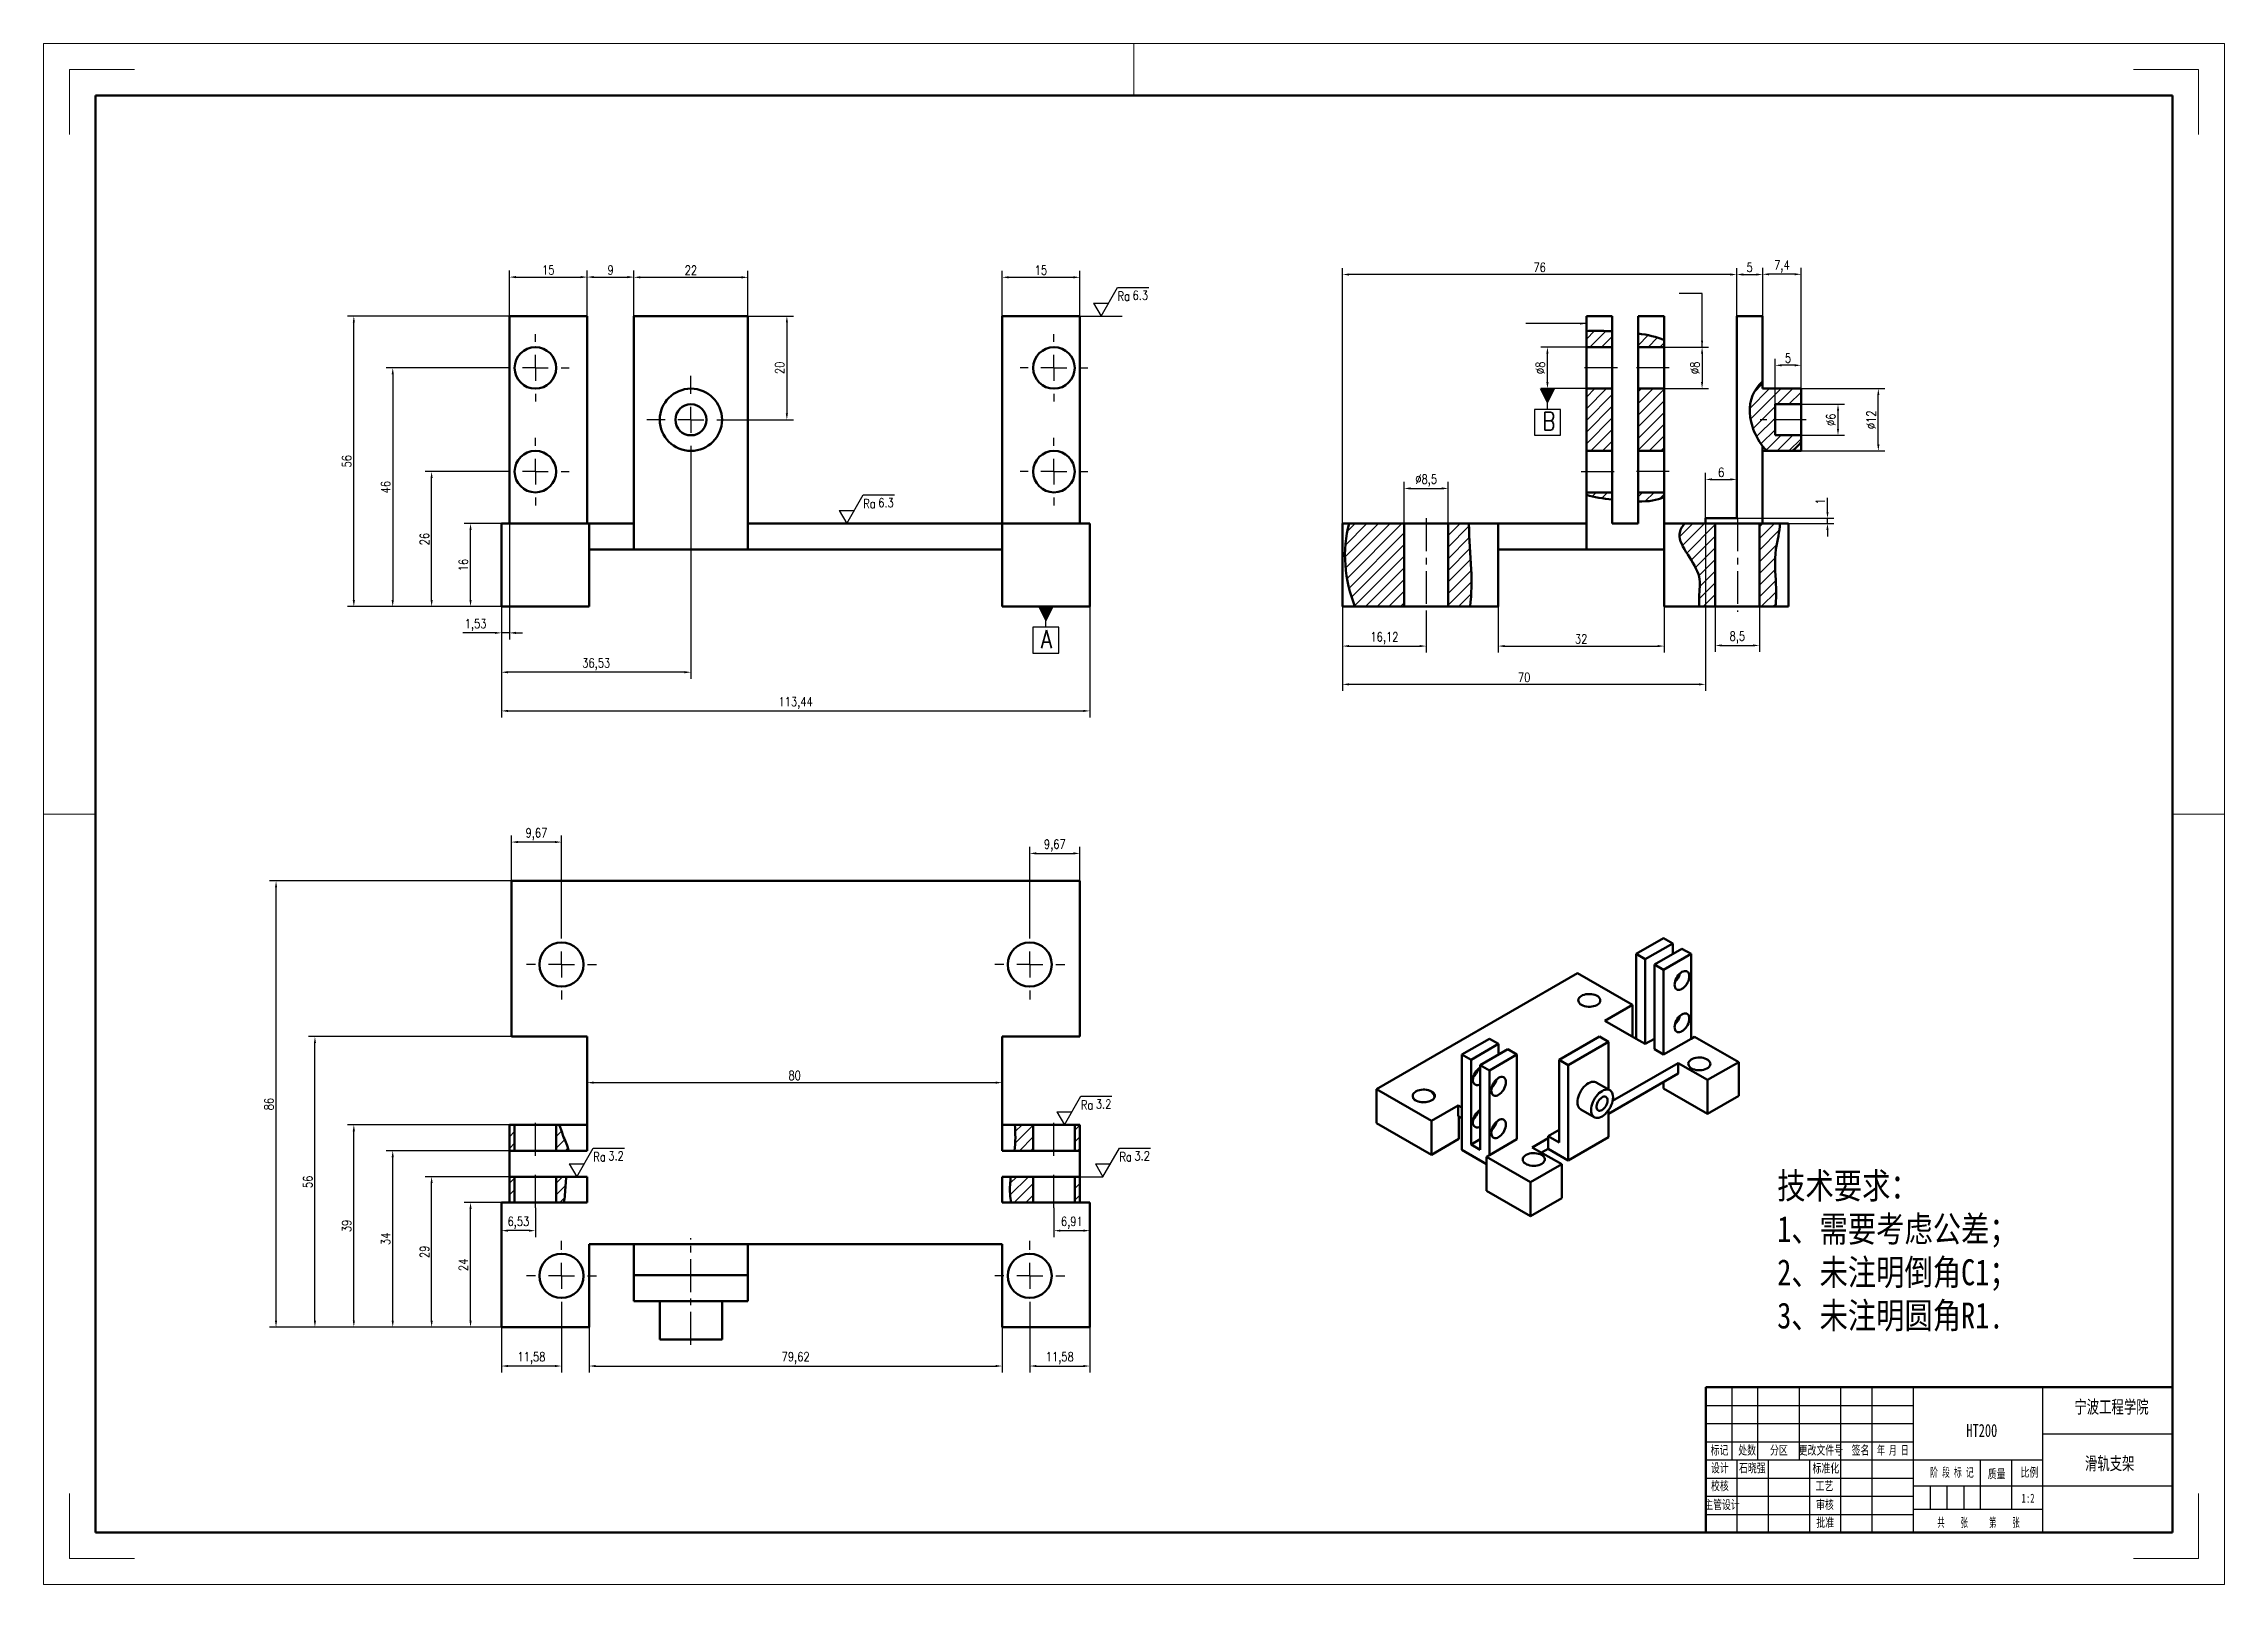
# Model space of a CAD drawing. Header units: millimetres. Extents: x 1049 to 1890, y 0 to 594.
import ezdxf

# ---------------------------------------------------------------- set-up
doc = ezdxf.new("R2010")
doc.units = ezdxf.units.MM
doc.header["$PDSIZE"] = -1
doc.linetypes.add('CENTERX2', pattern=[20.32, 12.7, -2.54, 2.54, -2.54])
for name, color, linetype in [('中心线', 1, 'CENTERX2'), ('剖面线', 4, 'Continuous'), ('尺寸线', 3, 'Continuous'), ('文字', 4, 'Continuous'), ('符号', 4, 'Continuous'), ('细实线', 7, 'Continuous')]:
    doc.layers.add(name, color=color, linetype=linetype)
doc.layers.add('外框', color=255, linetype='Continuous', lineweight=0)
doc.layers.add('粗实线', color=255, linetype='Continuous', lineweight=50)
doc.styles.add('SLDTEXTSTYLE0', font='TXT', dxfattribs={"width": 0.7, "bigfont": 'bigfont'})
doc.styles.add('SLDTEXTSTYLE1', font='TXT', dxfattribs={"width": 0.7})
doc.styles.add('SLDTEXTSTYLE2', font='TXT', dxfattribs={"width": 0.566667, "bigfont": 'bigfont'})
doc.styles.add('SLDTEXTSTYLE3', font='TXT', dxfattribs={"width": 0.614286, "bigfont": 'bigfont'})
doc.styles.add('SLDTEXTSTYLE4', font='TXT', dxfattribs={"width": 0.62, "bigfont": 'bigfont'})
doc.styles.get("Standard").update_dxf_attribs({"font": 'txt.shx', "width": 0.8})
doc.dimstyles.new('副本 ISO-25', dxfattribs={"dimtxt": 3.5, "dimasz": 2.5, "dimexe": 2.5, "dimexo": 0, "dimgap": 1, "dimtad": 1, "dimlfac": 0.5, "dimtxsty": 'Standard', "dimcen": 2.5, "dimclrd": 3, "dimclre": 3, "dimadec": 0, "dimazin": 0, "dimtfac": 1, "dimtmove": 0, "dimatfit": 3, "dimfxl": 0, "dimarcsym": 0})
pattern_1 = [(45, (1033.679, 0), (-2.245064, 2.245064), [])]

msp = doc.modelspace()

# ---------------------------------------------------------------- texts
at = {"layer": '尺寸线', "char_height": 7, "attachment_point": 1}
for s, insert in [('B', (1627.075, 451.944)), ('A', (1433.677, 367.936))]:
    msp.add_mtext_dynamic_manual_height_columns(s, width=5.18293, gutter_width=50, heights=[0], dxfattribs=dict(at, insert=insert))
at = {"layer": '文字', "insert": (1717.619, 158.673), "char_height": 10, "attachment_point": 1}
msp.add_mtext_dynamic_manual_height_columns('{\\fSimSun|b0|i0|c134|p2;技术要求：\\P1、需要考虑公差；\\P2、未注明倒角C1；\\P3、未注明圆角R1.}', width=158.65363, gutter_width=25, heights=[0], dxfattribs=at)
at = {"layer": '符号', "attachment_point": 2}
for s, insert, char_height, style in [('{\\fFangSong_GB2312|b0|i0|c134|p49;宁波工程学院}', (1846.544, 70.933), 5, 'SLDTEXTSTYLE0'), ('{\\fFangSong_GB2312|b0|i0|c134|p49;HT200}', (1796.531, 61.845), 5, 'SLDTEXTSTYLE1'), ('{\\fFangSong_GB2312|b0|i0|c134|p49;标记}', (1695.386, 53.524), 3.5, 'SLDTEXTSTYLE0'), ('{\\fFangSong_GB2312|b0|i0|c134|p49;处数}', (1706.03, 53.524), 3.5, 'SLDTEXTSTYLE0'), ('{\\fFangSong_GB2312|b0|i0|c134|p49;分区}', (1718.297, 53.525), 3.5, 'SLDTEXTSTYLE0'), ('{\\fFangSong_GB2312|b0|i0|c134|p49;更改文件号}', (1734.463, 53.524), 3.5, 'SLDTEXTSTYLE0'), ('{\\fFangSong_GB2312|b0|i0|c134|p49;签名}', (1749.763, 53.524), 3.5, 'SLDTEXTSTYLE0'), ('{\\fFangSong_GB2312|b0|i0|c134|p49;年 月 日}', (1762.245, 53.524), 3.5, 'SLDTEXTSTYLE4'), ('{\\fFangSong_GB2312|b0|i0|c134|p49;设计}', (1695.478, 46.664), 3.5, 'SLDTEXTSTYLE0'), ('{\\fFangSong_GB2312|b0|i0|c134|p49;石晓强}', (1708.019, 46.664), 3.5, 'SLDTEXTSTYLE0'), ('{\\fFangSong_GB2312|b0|i0|c134|p49;标准化}', (1736.382, 46.598), 3.5, 'SLDTEXTSTYLE0'), ('{\\fFangSong_GB2312|b0|i0|c134|p49;阶 段 标 记}', (1784.992, 44.974), 3.5, 'SLDTEXTSTYLE3'), ('{\\fFangSong_GB2312|b0|i0|c134|p49;质量}', (1802.24, 44.366), 3.5, 'SLDTEXTSTYLE0'), ('{\\fFangSong_GB2312|b0|i0|c134|p49;比例}', (1814.918, 44.974), 3.5, 'SLDTEXTSTYLE0'), ('{\\fFangSong_GB2312|b0|i0|c134|p49;滑轨支架}', (1845.843, 49.139), 5, 'SLDTEXTSTYLE0'), ('{\\fFangSong_GB2312|b0|i0|c134|p49;校核}', (1695.521, 39.785), 3.5, 'SLDTEXTSTYLE0'), ('{\\fFangSong_GB2312|b0|i0|c134|p49;工艺}', (1735.833, 39.749), 3.5, 'SLDTEXTSTYLE0'), ('{\\fFangSong_GB2312|b0|i0|c134|p49;1:2}', (1814.364, 34.968), 3.5, 'SLDTEXTSTYLE1'), ('{\\fFangSong_GB2312|b0|i0|c134|p49;主管设计}', (1696.339, 32.506), 3.5, 'SLDTEXTSTYLE0'), ('{\\fFangSong_GB2312|b0|i0|c134|p49;批准}', (1736.132, 25.629), 3.5, 'SLDTEXTSTYLE0'), ('{\\fFangSong_GB2312|b0|i0|c134|p49;审核}', (1736.043, 32.506), 3.5, 'SLDTEXTSTYLE0'), ('{\\fFangSong_GB2312|b0|i0|c134|p49;共    张}', (1785.289, 25.638), 3.5, 'SLDTEXTSTYLE2'), ('{\\fFangSong_GB2312|b0|i0|c134|p49;第    张}', (1805.247, 25.638), 3.5, 'SLDTEXTSTYLE2')]:
    msp.add_mtext(s, dxfattribs=dict(at, insert=insert, char_height=char_height, style=style))

# ---------------------------------------------------------------- blocks, each defined once
blk = doc.blocks.new('SW_CENTERMARKSYMBOL_0')
at = {"layer": '中心线', "color": 0}
for p, q in [((0, 10), (0, 13)), ((-10, 0), (-13, 0)), ((0, 0), (-5, 0)), ((0, 0), (0, 5)), ((0, 0), (0, -5)), ((0, 0), (5, 0)), ((10, 0), (13, 0)), ((0, -10), (0, -13))]:
    blk.add_line(p, q, dxfattribs=at)
blk = doc.blocks.new('SW_CENTERMARKSYMBOL_1')
at = {"layer": '中心线', "color": 0}
for p, q in [((0, 10), (0, 13)), ((-10, 0), (-13, 0)), ((0, 0), (-5, 0)), ((0, 0), (0, 5)), ((0, 0), (0, -5)), ((0, 0), (5, 0)), ((10, 0), (13, 0)), ((0, -10), (0, -13))]:
    blk.add_line(p, q, dxfattribs=at)
blk = doc.blocks.new('SW_CENTERMARKSYMBOL_2')
at = {"layer": '中心线', "color": 0}
for p, q in [((0, 10), (0, 13)), ((-10, 0), (-13, 0)), ((0, 0), (-5, 0)), ((0, 0), (0, 5)), ((0, 0), (0, -5)), ((0, 0), (5, 0)), ((10, 0), (13, 0)), ((0, -10), (0, -13))]:
    blk.add_line(p, q, dxfattribs=at)
blk = doc.blocks.new('SW_CENTERMARKSYMBOL_3')
at = {"layer": '中心线', "color": 0}
for p, q in [((0, 10), (0, 13)), ((-10, 0), (-13, 0)), ((0, 0), (-5, 0)), ((0, 0), (0, 5)), ((0, 0), (0, -5)), ((0, 0), (5, 0)), ((10, 0), (13, 0)), ((0, -10), (0, -13))]:
    blk.add_line(p, q, dxfattribs=at)
blk = doc.blocks.new('SW_CENTERMARKSYMBOL_4')
at = {"layer": '中心线', "color": 0}
for p, q in [((0, 10), (0, 17)), ((-10, 0), (-17, 0)), ((0, 0), (-5, 0)), ((0, 0), (0, 5)), ((0, 0), (0, -5)), ((0, 0), (5, 0)), ((10, 0), (17, 0)), ((0, -10), (0, -17))]:
    blk.add_line(p, q, dxfattribs=at)
blk = doc.blocks.new('SW_CENTERMARKSYMBOL_5')
at = {"layer": '中心线', "color": 0}
for p, q in [((0, 10), (0, 13.5)), ((0, 0), (-5, 0)), ((0, 0), (0, 5)), ((0, 0), (5, 0)), ((0, 0), (0, -5)), ((10, 0), (13.5, 0)), ((-10, 0), (-13.5, 0)), ((0, -10), (0, -13.5))]:
    blk.add_line(p, q, dxfattribs=at)
blk = doc.blocks.new('SW_CENTERMARKSYMBOL_6')
at = {"layer": '中心线', "color": 0}
for p, q in [((0, 10), (0, 13.5)), ((0, 0), (-5, 0)), ((0, 0), (0, 5)), ((0, 0), (5, 0)), ((0, 0), (0, -5)), ((10, 0), (13.5, 0)), ((-10, 0), (-13.5, 0)), ((0, -10), (0, -13.5))]:
    blk.add_line(p, q, dxfattribs=at)
blk = doc.blocks.new('SW_CENTERMARKSYMBOL_7')
at = {"layer": '中心线', "color": 0}
for p, q in [((0, 10), (0, 13.5)), ((0, 0), (-5, 0)), ((0, 0), (0, 5)), ((0, 0), (5, 0)), ((0, 0), (0, -5)), ((10, 0), (13.5, 0)), ((-10, 0), (-13.5, 0)), ((0, -10), (0, -13.5))]:
    blk.add_line(p, q, dxfattribs=at)
blk = doc.blocks.new('SW_CENTERMARKSYMBOL_8')
at = {"layer": '中心线', "color": 0}
for p, q in [((0, 10), (0, 13.5)), ((0, 0), (-5, 0)), ((0, 0), (0, 5)), ((0, 0), (5, 0)), ((0, 0), (0, -5)), ((10, 0), (13.5, 0)), ((-10, 0), (-13.5, 0)), ((0, -10), (0, -13.5))]:
    blk.add_line(p, q, dxfattribs=at)
blk = doc.blocks.new('*D63')
at = {"layer": 'Defpoints', "color": 0}
for p in [(1213.71, 408.99), (1225.65, 408.99), (1225.65, 376.98)]:
    blk.add_point(p, dxfattribs=at)
at = {"layer": '尺寸线', "color": 3, "lineweight": -2}
for p, q in [((1225.65, 408.99), (1211.21, 408.99)), ((1213.71, 379.48), (1213.71, 406.49)), ((1225.65, 376.98), (1211.21, 376.98))]:
    blk.add_line(p, q, dxfattribs=at)
at = {"layer": '尺寸线', "color": 3}
for points in [[(1213.29, 406.49), (1214.13, 406.49), (1213.71, 408.99)], [(1213.29, 379.48), (1214.13, 379.48), (1213.71, 376.98)]]:
    blk.add_solid(points, dxfattribs=at)
at = {"layer": '尺寸线', "color": 0, "insert": (1210.96, 392.99), "char_height": 3.5, "attachment_point": 5, "rotation": 90}
blk.add_mtext('16', dxfattribs=at)
blk = doc.blocks.new('*D64')
at = {"layer": 'Defpoints', "color": 0}
for p in [(1198.71, 428.99), (1225.71, 428.99), (1225.65, 376.98)]:
    blk.add_point(p, dxfattribs=at)
at = {"layer": '尺寸线', "color": 3, "lineweight": -2}
for p, q in [((1225.71, 428.99), (1196.21, 428.99)), ((1198.71, 379.48), (1198.71, 426.49)), ((1225.65, 376.98), (1196.21, 376.98))]:
    blk.add_line(p, q, dxfattribs=at)
at = {"layer": '尺寸线', "color": 3}
for points in [[(1198.29, 426.49), (1199.13, 426.49), (1198.71, 428.99)], [(1198.29, 379.48), (1199.13, 379.48), (1198.71, 376.98)]]:
    blk.add_solid(points, dxfattribs=at)
at = {"layer": '尺寸线', "color": 0, "insert": (1195.96, 402.99), "char_height": 3.5, "attachment_point": 5, "rotation": 90}
blk.add_mtext('26', dxfattribs=at)
blk = doc.blocks.new('*D65')
at = {"layer": 'Defpoints', "color": 0}
for p in [(1225.71, 468.99), (1183.71, 376.98), (1225.65, 376.98)]:
    blk.add_point(p, dxfattribs=at)
at = {"layer": '尺寸线', "color": 3, "lineweight": -2}
for p, q in [((1225.71, 468.99), (1181.21, 468.99)), ((1183.71, 466.49), (1183.71, 379.48)), ((1225.65, 376.98), (1181.21, 376.98))]:
    blk.add_line(p, q, dxfattribs=at)
at = {"layer": '尺寸线', "color": 3}
for points in [[(1183.29, 466.49), (1184.13, 466.49), (1183.71, 468.99)], [(1183.29, 379.48), (1184.13, 379.48), (1183.71, 376.98)]]:
    blk.add_solid(points, dxfattribs=at)
at = {"layer": '尺寸线', "color": 0, "insert": (1180.96, 422.99), "char_height": 3.5, "attachment_point": 5, "rotation": 90}
blk.add_mtext('46', dxfattribs=at)
blk = doc.blocks.new('*D66')
at = {"layer": 'Defpoints', "color": 0}
for p in [(1168.71, 488.99), (1228.71, 488.99), (1225.65, 376.98)]:
    blk.add_point(p, dxfattribs=at)
at = {"layer": '尺寸线', "color": 3, "lineweight": -2}
for p, q in [((1228.71, 488.99), (1166.21, 488.99)), ((1168.71, 379.48), (1168.71, 486.49)), ((1225.65, 376.98), (1166.21, 376.98))]:
    blk.add_line(p, q, dxfattribs=at)
at = {"layer": '尺寸线', "color": 3}
for points in [[(1168.29, 486.49), (1169.13, 486.49), (1168.71, 488.99)], [(1168.29, 379.48), (1169.13, 379.48), (1168.71, 376.98)]]:
    blk.add_solid(points, dxfattribs=at)
at = {"layer": '尺寸线', "color": 0, "insert": (1165.96, 432.99), "char_height": 3.5, "attachment_point": 5, "rotation": 90}
blk.add_mtext('56', dxfattribs=at)
blk = doc.blocks.new('*D67')
at = {"layer": 'Defpoints', "color": 0}
for p in [(1213.71, 147.18), (1225.65, 147.18), (1225.65, 99.18)]:
    blk.add_point(p, dxfattribs=at)
at = {"layer": '尺寸线', "color": 3, "lineweight": -2}
for p, q in [((1225.65, 147.18), (1211.21, 147.18)), ((1213.71, 101.68), (1213.71, 144.68)), ((1225.65, 99.18), (1211.21, 99.18))]:
    blk.add_line(p, q, dxfattribs=at)
at = {"layer": '尺寸线', "color": 3}
for points in [[(1213.29, 144.68), (1214.13, 144.68), (1213.71, 147.18)], [(1213.29, 101.68), (1214.13, 101.68), (1213.71, 99.18)]]:
    blk.add_solid(points, dxfattribs=at)
at = {"layer": '尺寸线', "color": 0, "insert": (1210.96, 123.18), "char_height": 3.5, "attachment_point": 5, "rotation": 90}
blk.add_mtext('24', dxfattribs=at)
blk = doc.blocks.new('*D68')
at = {"layer": 'Defpoints', "color": 0}
for p in [(1198.71, 157.18), (1228.71, 157.18), (1225.65, 99.18)]:
    blk.add_point(p, dxfattribs=at)
at = {"layer": '尺寸线', "color": 3, "lineweight": -2}
for p, q in [((1228.71, 157.18), (1196.21, 157.18)), ((1198.71, 101.68), (1198.71, 154.68)), ((1225.65, 99.18), (1196.21, 99.18))]:
    blk.add_line(p, q, dxfattribs=at)
at = {"layer": '尺寸线', "color": 3}
for points in [[(1198.29, 154.68), (1199.13, 154.68), (1198.71, 157.18)], [(1198.29, 101.68), (1199.13, 101.68), (1198.71, 99.18)]]:
    blk.add_solid(points, dxfattribs=at)
at = {"layer": '尺寸线', "color": 0, "insert": (1195.96, 128.18), "char_height": 3.5, "attachment_point": 5, "rotation": 90}
blk.add_mtext('29', dxfattribs=at)
blk = doc.blocks.new('*D69')
at = {"layer": 'Defpoints', "color": 0}
for p in [(1183.71, 167.18), (1228.71, 167.18), (1225.65, 99.18)]:
    blk.add_point(p, dxfattribs=at)
at = {"layer": '尺寸线', "color": 3, "lineweight": -2}
for p, q in [((1228.71, 167.18), (1181.21, 167.18)), ((1183.71, 101.68), (1183.71, 164.68)), ((1225.65, 99.18), (1181.21, 99.18))]:
    blk.add_line(p, q, dxfattribs=at)
at = {"layer": '尺寸线', "color": 3}
for points in [[(1183.29, 164.68), (1184.13, 164.68), (1183.71, 167.18)], [(1183.29, 101.68), (1184.13, 101.68), (1183.71, 99.18)]]:
    blk.add_solid(points, dxfattribs=at)
at = {"layer": '尺寸线', "color": 0, "insert": (1180.96, 133.18), "char_height": 3.5, "attachment_point": 5, "rotation": 90}
blk.add_mtext('34', dxfattribs=at)
blk = doc.blocks.new('*D70')
at = {"layer": 'Defpoints', "color": 0}
for p in [(1168.71, 177.18), (1228.71, 177.18), (1225.65, 99.18)]:
    blk.add_point(p, dxfattribs=at)
at = {"layer": '尺寸线', "color": 3, "lineweight": -2}
for p, q in [((1228.71, 177.18), (1166.21, 177.18)), ((1168.71, 101.68), (1168.71, 174.68)), ((1225.65, 99.18), (1166.21, 99.18))]:
    blk.add_line(p, q, dxfattribs=at)
at = {"layer": '尺寸线', "color": 3}
for points in [[(1168.29, 174.68), (1169.13, 174.68), (1168.71, 177.18)], [(1168.29, 101.68), (1169.13, 101.68), (1168.71, 99.18)]]:
    blk.add_solid(points, dxfattribs=at)
at = {"layer": '尺寸线', "color": 0, "insert": (1165.96, 138.18), "char_height": 3.5, "attachment_point": 5, "rotation": 90}
blk.add_mtext('39', dxfattribs=at)
blk = doc.blocks.new('*D71')
at = {"layer": 'Defpoints', "color": 0}
for p in [(1153.71, 211.18), (1229.46, 211.18), (1225.65, 99.18)]:
    blk.add_point(p, dxfattribs=at)
at = {"layer": '尺寸线', "color": 3, "lineweight": -2}
for p, q in [((1229.46, 211.18), (1151.21, 211.18)), ((1153.71, 101.68), (1153.71, 208.68)), ((1225.65, 99.18), (1151.21, 99.18))]:
    blk.add_line(p, q, dxfattribs=at)
at = {"layer": '尺寸线', "color": 3}
for points in [[(1153.29, 208.68), (1154.13, 208.68), (1153.71, 211.18)], [(1153.29, 101.68), (1154.13, 101.68), (1153.71, 99.18)]]:
    blk.add_solid(points, dxfattribs=at)
at = {"layer": '尺寸线', "color": 0, "insert": (1150.96, 155.18), "char_height": 3.5, "attachment_point": 5, "rotation": 90}
blk.add_mtext('56', dxfattribs=at)
blk = doc.blocks.new('*D72')
at = {"layer": 'Defpoints', "color": 0}
for p in [(1138.71, 271.18), (1229.46, 271.18), (1225.65, 99.18)]:
    blk.add_point(p, dxfattribs=at)
at = {"layer": '尺寸线', "color": 3, "lineweight": -2}
for p, q in [((1229.46, 271.18), (1136.21, 271.18)), ((1138.71, 101.68), (1138.71, 268.68)), ((1225.65, 99.18), (1136.21, 99.18))]:
    blk.add_line(p, q, dxfattribs=at)
at = {"layer": '尺寸线', "color": 3}
for points in [[(1138.29, 268.68), (1139.13, 268.68), (1138.71, 271.18)], [(1138.29, 101.68), (1139.13, 101.68), (1138.71, 99.18)]]:
    blk.add_solid(points, dxfattribs=at)
at = {"layer": '尺寸线', "color": 0, "insert": (1135.96, 185.18), "char_height": 3.5, "attachment_point": 5, "rotation": 90}
blk.add_mtext('86', dxfattribs=at)
blk = doc.blocks.new('*D73')
at = {"layer": 'Defpoints', "color": 0}
for p in [(1225.65, 147.18), (1238.71, 145.18), (1225.65, 136.37)]:
    blk.add_point(p, dxfattribs=at)
at = {"layer": '尺寸线', "color": 3, "lineweight": -2}
for p, q in [((1225.65, 147.18), (1225.65, 133.87)), ((1238.71, 145.18), (1238.71, 133.87)), ((1236.21, 136.37), (1228.15, 136.37))]:
    blk.add_line(p, q, dxfattribs=at)
at = {"layer": '尺寸线', "color": 3}
for points in [[(1228.15, 136.79), (1228.15, 135.96), (1225.65, 136.37)], [(1236.21, 136.79), (1236.21, 135.96), (1238.71, 136.37)]]:
    blk.add_solid(points, dxfattribs=at)
at = {"layer": '尺寸线', "color": 0, "insert": (1232.18, 139.41), "char_height": 3.5, "attachment_point": 5}
blk.add_mtext('6,53', dxfattribs=at)
blk = doc.blocks.new('*D74')
at = {"layer": 'Defpoints', "color": 0}
for p in [(1248.8, 105.45), (1225.65, 99.18), (1225.65, 84.18)]:
    blk.add_point(p, dxfattribs=at)
at = {"layer": '尺寸线', "color": 3, "lineweight": -2}
for p, q in [((1248.8, 105.45), (1248.8, 81.68)), ((1225.65, 99.18), (1225.65, 81.68)), ((1246.3, 84.18), (1228.15, 84.18))]:
    blk.add_line(p, q, dxfattribs=at)
at = {"layer": '尺寸线', "color": 3}
for points in [[(1228.15, 84.6), (1228.15, 83.77), (1225.65, 84.18)], [(1246.3, 84.6), (1246.3, 83.77), (1248.8, 84.18)]]:
    blk.add_solid(points, dxfattribs=at)
at = {"layer": '尺寸线', "color": 0, "insert": (1237.22, 87.22), "char_height": 3.5, "attachment_point": 5}
blk.add_mtext('11,58', dxfattribs=at)
blk = doc.blocks.new('*D75')
at = {"layer": 'Defpoints', "color": 0}
for p in [(1259.46, 99.18), (1418.71, 99.18), (1418.71, 84.18)]:
    blk.add_point(p, dxfattribs=at)
at = {"layer": '尺寸线', "color": 3, "lineweight": -2}
for p, q in [((1259.46, 99.18), (1259.46, 81.68)), ((1418.71, 99.18), (1418.71, 81.68)), ((1261.96, 84.18), (1416.21, 84.18))]:
    blk.add_line(p, q, dxfattribs=at)
at = {"layer": '尺寸线', "color": 3}
for points in [[(1261.96, 84.6), (1261.96, 83.77), (1259.46, 84.18)], [(1416.21, 84.6), (1416.21, 83.77), (1418.71, 84.18)]]:
    blk.add_solid(points, dxfattribs=at)
at = {"layer": '尺寸线', "color": 0, "insert": (1339.09, 87.22), "char_height": 3.5, "attachment_point": 5}
blk.add_mtext('79,62', dxfattribs=at)
blk = doc.blocks.new('*D76')
at = {"layer": 'Defpoints', "color": 0}
for p in [(1429.37, 105.45), (1452.53, 99.18), (1452.53, 84.18)]:
    blk.add_point(p, dxfattribs=at)
at = {"layer": '尺寸线', "color": 3, "lineweight": -2}
for p, q in [((1429.37, 105.45), (1429.37, 81.68)), ((1452.53, 99.18), (1452.53, 81.68)), ((1431.87, 84.18), (1450.03, 84.18))]:
    blk.add_line(p, q, dxfattribs=at)
at = {"layer": '尺寸线', "color": 3}
for points in [[(1431.87, 84.6), (1431.87, 83.77), (1429.37, 84.18)], [(1450.03, 84.6), (1450.03, 83.77), (1452.53, 84.18)]]:
    blk.add_solid(points, dxfattribs=at)
at = {"layer": '尺寸线', "color": 0, "insert": (1440.95, 87.22), "char_height": 3.5, "attachment_point": 5}
blk.add_mtext('11,58', dxfattribs=at)
blk = doc.blocks.new('*D77')
at = {"layer": 'Defpoints', "color": 0}
for p in [(1438.71, 145.18), (1452.53, 147.18), (1452.53, 136.37)]:
    blk.add_point(p, dxfattribs=at)
at = {"layer": '尺寸线', "color": 3, "lineweight": -2}
for p, q in [((1438.71, 145.18), (1438.71, 133.87)), ((1452.53, 147.18), (1452.53, 133.87)), ((1441.21, 136.37), (1450.03, 136.37))]:
    blk.add_line(p, q, dxfattribs=at)
at = {"layer": '尺寸线', "color": 3}
for points in [[(1441.21, 136.79), (1441.21, 135.96), (1438.71, 136.37)], [(1450.03, 136.79), (1450.03, 135.96), (1452.53, 136.37)]]:
    blk.add_solid(points, dxfattribs=at)
at = {"layer": '尺寸线', "color": 0, "insert": (1445.62, 139.41), "char_height": 3.5, "attachment_point": 5}
blk.add_mtext('6,91', dxfattribs=at)
blk = doc.blocks.new('*D78')
at = {"layer": 'Defpoints', "color": 0}
for p in [(1418.71, 193.43), (1258.71, 177.18), (1418.71, 177.18)]:
    blk.add_point(p, dxfattribs=at)
at = {"layer": '尺寸线', "color": 3, "lineweight": -2}
for p, q in [((1258.71, 177.18), (1258.71, 195.93)), ((1261.21, 193.43), (1416.21, 193.43)), ((1418.71, 177.18), (1418.71, 195.93))]:
    blk.add_line(p, q, dxfattribs=at)
at = {"layer": '尺寸线', "color": 3}
for points in [[(1261.21, 193.85), (1261.21, 193.02), (1258.71, 193.43)], [(1416.21, 193.85), (1416.21, 193.02), (1418.71, 193.43)]]:
    blk.add_solid(points, dxfattribs=at)
at = {"layer": '尺寸线', "color": 0, "insert": (1338.71, 196.18), "char_height": 3.5, "attachment_point": 5}
blk.add_mtext('80', dxfattribs=at)
blk = doc.blocks.new('*D79')
at = {"layer": 'Defpoints', "color": 0}
for p in [(1229.46, 286.18), (1229.46, 271.18), (1248.8, 252.45)]:
    blk.add_point(p, dxfattribs=at)
at = {"layer": '尺寸线', "color": 3, "lineweight": -2}
for p, q in [((1229.46, 271.18), (1229.46, 288.68)), ((1246.3, 286.18), (1231.96, 286.18)), ((1248.8, 252.45), (1248.8, 288.68))]:
    blk.add_line(p, q, dxfattribs=at)
at = {"layer": '尺寸线', "color": 3}
for points in [[(1231.96, 286.6), (1231.96, 285.77), (1229.46, 286.18)], [(1246.3, 286.6), (1246.3, 285.77), (1248.8, 286.18)]]:
    blk.add_solid(points, dxfattribs=at)
at = {"layer": '尺寸线', "color": 0, "insert": (1239.13, 289.22), "char_height": 3.5, "attachment_point": 5}
blk.add_mtext('9,67', dxfattribs=at)
blk = doc.blocks.new('*D80')
at = {"layer": 'Defpoints', "color": 0}
for p in [(1448.71, 281.81), (1448.71, 271.18), (1429.37, 252.45)]:
    blk.add_point(p, dxfattribs=at)
at = {"layer": '尺寸线', "color": 3, "lineweight": -2}
for p, q in [((1429.37, 252.45), (1429.37, 284.31)), ((1431.87, 281.81), (1446.21, 281.81)), ((1448.71, 271.18), (1448.71, 284.31))]:
    blk.add_line(p, q, dxfattribs=at)
at = {"layer": '尺寸线', "color": 3}
for points in [[(1431.87, 282.23), (1431.87, 281.4), (1429.37, 281.81)], [(1446.21, 282.23), (1446.21, 281.4), (1448.71, 281.81)]]:
    blk.add_solid(points, dxfattribs=at)
at = {"layer": '尺寸线', "color": 0, "insert": (1439.04, 284.85), "char_height": 3.5, "attachment_point": 5}
blk.add_mtext('9,67', dxfattribs=at)
blk = doc.blocks.new('biamancucaodu')
at = {"layer": '符号'}
for p, q in [((0, 0), (6.35, 11)), ((6.35, 11), (18.35, 11)), ((-2.89, 5), (2.89, 5)), ((-2.89, 5), (2.89, 5)), ((-2.89, 5), (0, 0))]:
    blk.add_line(p, q, dxfattribs=at)
at = {"layer": '符号', "insert": (6.35, 9.41), "char_height": 3.5, "attachment_point": 1}
blk.add_mtext_dynamic_manual_height_columns('Ra', width=13.1483, gutter_width=25, heights=[0], dxfattribs=at)
at = {"layer": '符号', "width": 0.8}
blk.add_attdef('RA', (12.13, 6.26), '', height=3.5, dxfattribs=at)
blk = doc.blocks.new('*D82')
at = {"layer": 'Defpoints', "color": 0}
for p in [(1228.71, 408.99), (1225.65, 376.98), (1225.65, 366.83)]:
    blk.add_point(p, dxfattribs=at)
at = {"layer": '尺寸线', "color": 3, "lineweight": -2}
for p, q in [((1228.71, 408.99), (1228.71, 364.33)), ((1225.65, 376.98), (1225.65, 364.33)), ((1223.15, 366.83), (1210.71, 366.83)), ((1228.71, 366.83), (1225.65, 366.83)), ((1231.21, 366.83), (1233.71, 366.83))]:
    blk.add_line(p, q, dxfattribs=at)
at = {"layer": '尺寸线', "color": 3}
for points in [[(1223.15, 367.24), (1223.15, 366.41), (1225.65, 366.83)], [(1231.21, 367.24), (1231.21, 366.41), (1228.71, 366.83)]]:
    blk.add_solid(points, dxfattribs=at)
at = {"layer": '尺寸线', "color": 0, "insert": (1215.68, 369.87), "char_height": 3.5, "attachment_point": 5}
blk.add_mtext('1,53', dxfattribs=at)
blk = doc.blocks.new('*D83')
at = {"layer": 'Defpoints', "color": 0}
for p in [(1298.71, 431.99), (1225.65, 376.98), (1225.65, 351.66)]:
    blk.add_point(p, dxfattribs=at)
at = {"layer": '尺寸线', "color": 3, "lineweight": -2}
for p, q in [((1298.71, 431.99), (1298.71, 349.16)), ((1225.65, 376.98), (1225.65, 349.16)), ((1296.21, 351.66), (1228.15, 351.66))]:
    blk.add_line(p, q, dxfattribs=at)
at = {"layer": '尺寸线', "color": 3}
for points in [[(1228.15, 352.08), (1228.15, 351.24), (1225.65, 351.66)], [(1296.21, 352.08), (1296.21, 351.24), (1298.71, 351.66)]]:
    blk.add_solid(points, dxfattribs=at)
at = {"layer": '尺寸线', "color": 0, "insert": (1262.18, 354.7), "char_height": 3.5, "attachment_point": 5}
blk.add_mtext('36,53', dxfattribs=at)
blk = doc.blocks.new('*D84')
at = {"layer": 'Defpoints', "color": 0}
for p in [(1225.65, 376.98), (1452.53, 376.98), (1452.53, 336.74)]:
    blk.add_point(p, dxfattribs=at)
at = {"layer": '尺寸线', "color": 3, "lineweight": -2}
for p, q in [((1225.65, 376.98), (1225.65, 334.24)), ((1452.53, 376.98), (1452.53, 334.24)), ((1228.15, 336.74), (1450.03, 336.74))]:
    blk.add_line(p, q, dxfattribs=at)
at = {"layer": '尺寸线', "color": 3}
for points in [[(1228.15, 337.16), (1228.15, 336.33), (1225.65, 336.74)], [(1450.03, 337.16), (1450.03, 336.33), (1452.53, 336.74)]]:
    blk.add_solid(points, dxfattribs=at)
at = {"layer": '尺寸线', "color": 0, "insert": (1339.09, 339.79), "char_height": 3.5, "attachment_point": 5}
blk.add_mtext('113,44', dxfattribs=at)
blk = doc.blocks.new('*D85')
at = {"layer": 'Defpoints', "color": 0}
for p in [(1258.71, 503.99), (1228.71, 488.99), (1258.71, 488.99)]:
    blk.add_point(p, dxfattribs=at)
at = {"layer": '尺寸线', "color": 3, "lineweight": -2}
for p, q in [((1228.71, 488.99), (1228.71, 506.49)), ((1258.71, 488.99), (1258.71, 506.49)), ((1231.21, 503.99), (1256.21, 503.99))]:
    blk.add_line(p, q, dxfattribs=at)
at = {"layer": '尺寸线', "color": 3}
for points in [[(1231.21, 504.41), (1231.21, 503.57), (1228.71, 503.99)], [(1256.21, 504.41), (1256.21, 503.57), (1258.71, 503.99)]]:
    blk.add_solid(points, dxfattribs=at)
at = {"layer": '尺寸线', "color": 0, "insert": (1243.71, 506.74), "char_height": 3.5, "attachment_point": 5}
blk.add_mtext('15', dxfattribs=at)
blk = doc.blocks.new('*D86')
at = {"layer": 'Defpoints', "color": 0}
for p in [(1276.71, 503.99), (1258.71, 488.99), (1276.71, 488.99)]:
    blk.add_point(p, dxfattribs=at)
at = {"layer": '尺寸线', "color": 3, "lineweight": -2}
for p, q in [((1258.71, 488.99), (1258.71, 506.49)), ((1276.71, 488.99), (1276.71, 506.49)), ((1261.21, 503.99), (1274.21, 503.99))]:
    blk.add_line(p, q, dxfattribs=at)
at = {"layer": '尺寸线', "color": 3}
for points in [[(1261.21, 504.41), (1261.21, 503.57), (1258.71, 503.99)], [(1274.21, 504.41), (1274.21, 503.57), (1276.71, 503.99)]]:
    blk.add_solid(points, dxfattribs=at)
at = {"layer": '尺寸线', "color": 0, "insert": (1267.71, 506.74), "char_height": 3.5, "attachment_point": 5}
blk.add_mtext('9', dxfattribs=at)
blk = doc.blocks.new('*D87')
at = {"layer": 'Defpoints', "color": 0}
for p in [(1320.71, 503.91), (1276.71, 488.99), (1320.71, 488.99)]:
    blk.add_point(p, dxfattribs=at)
at = {"layer": '尺寸线', "color": 3, "lineweight": -2}
for p, q in [((1276.71, 488.99), (1276.71, 506.41)), ((1320.71, 488.99), (1320.71, 506.41)), ((1279.21, 503.91), (1318.21, 503.91))]:
    blk.add_line(p, q, dxfattribs=at)
at = {"layer": '尺寸线', "color": 3}
for points in [[(1279.21, 504.32), (1279.21, 503.49), (1276.71, 503.91)], [(1318.21, 504.32), (1318.21, 503.49), (1320.71, 503.91)]]:
    blk.add_solid(points, dxfattribs=at)
at = {"layer": '尺寸线', "color": 0, "insert": (1298.71, 506.66), "char_height": 3.5, "attachment_point": 5}
blk.add_mtext('22', dxfattribs=at)
blk = doc.blocks.new('*D88')
at = {"layer": 'Defpoints', "color": 0}
for p in [(1448.71, 503.91), (1418.71, 488.99), (1448.71, 488.99)]:
    blk.add_point(p, dxfattribs=at)
at = {"layer": '尺寸线', "color": 3, "lineweight": -2}
for p, q in [((1418.71, 488.99), (1418.71, 506.41)), ((1448.71, 488.99), (1448.71, 506.41)), ((1421.21, 503.91), (1446.21, 503.91))]:
    blk.add_line(p, q, dxfattribs=at)
at = {"layer": '尺寸线', "color": 3}
for points in [[(1421.21, 504.32), (1421.21, 503.49), (1418.71, 503.91)], [(1446.21, 504.32), (1446.21, 503.49), (1448.71, 503.91)]]:
    blk.add_solid(points, dxfattribs=at)
at = {"layer": '尺寸线', "color": 0, "insert": (1433.71, 506.66), "char_height": 3.5, "attachment_point": 5}
blk.add_mtext('15', dxfattribs=at)
blk = doc.blocks.new('*D89')
at = {"layer": 'Defpoints', "color": 0}
for p in [(1320.71, 488.99), (1315.71, 448.99), (1335.71, 448.99)]:
    blk.add_point(p, dxfattribs=at)
at = {"layer": '尺寸线', "color": 3, "lineweight": -2}
for p, q in [((1320.71, 488.99), (1338.21, 488.99)), ((1335.71, 486.49), (1335.71, 451.49)), ((1315.71, 448.99), (1338.21, 448.99))]:
    blk.add_line(p, q, dxfattribs=at)
at = {"layer": '尺寸线', "color": 3}
for points in [[(1335.29, 486.49), (1336.13, 486.49), (1335.71, 488.99)], [(1335.29, 451.49), (1336.13, 451.49), (1335.71, 448.99)]]:
    blk.add_solid(points, dxfattribs=at)
at = {"layer": '尺寸线', "color": 0, "insert": (1332.96, 468.99), "char_height": 3.5, "attachment_point": 5, "rotation": 90}
blk.add_mtext('20', dxfattribs=at)
blk = doc.blocks.new('新块')
at = {"layer": '尺寸线'}
for p, q in [((2.5, 9), (-2.5, 9)), ((-2.5, 9), (-2.5, 4)), ((2.5, 4), (2.5, 9)), ((-2.5, 4), (2.5, 4)), ((0, 4), (0, 3)), ((0, 3), (0, 0))]:
    blk.add_line(p, q, dxfattribs=at)
blk.add_lwpolyline([(0, 0, 3, 0, 0), (0, 3, 0, 0, 0)], format="xyseb", dxfattribs=at)
blk = doc.blocks.new('*D91')
at = {"layer": 'Defpoints', "color": 0}
for p in [(1693.75, 376.98), (1710.75, 376.98), (1710.75, 361.98)]:
    blk.add_point(p, dxfattribs=at)
at = {"layer": '尺寸线', "color": 3, "lineweight": -2}
for p, q in [((1693.75, 376.98), (1693.75, 359.48)), ((1710.75, 376.98), (1710.75, 359.48)), ((1696.25, 361.98), (1708.25, 361.98))]:
    blk.add_line(p, q, dxfattribs=at)
at = {"layer": '尺寸线', "color": 3}
for points in [[(1696.25, 362.4), (1696.25, 361.57), (1693.75, 361.98)], [(1708.25, 362.4), (1708.25, 361.57), (1710.75, 361.98)]]:
    blk.add_solid(points, dxfattribs=at)
at = {"layer": '尺寸线', "color": 0, "insert": (1702.25, 365.02), "char_height": 3.5, "attachment_point": 5}
blk.add_mtext('8,5', dxfattribs=at)
blk = doc.blocks.new('*D92')
at = {"layer": 'Defpoints', "color": 0}
for p in [(1550.02, 408.99), (1690.02, 410.99), (1550.02, 346.98)]:
    blk.add_point(p, dxfattribs=at)
at = {"layer": '尺寸线', "color": 3, "lineweight": -2}
for p, q in [((1550.02, 408.99), (1550.02, 344.48)), ((1690.02, 410.99), (1690.02, 344.48)), ((1687.52, 346.98), (1552.52, 346.98))]:
    blk.add_line(p, q, dxfattribs=at)
at = {"layer": '尺寸线', "color": 3}
for points in [[(1552.52, 347.4), (1552.52, 346.57), (1550.02, 346.98)], [(1687.52, 347.4), (1687.52, 346.57), (1690.02, 346.98)]]:
    blk.add_solid(points, dxfattribs=at)
at = {"layer": '尺寸线', "color": 0, "insert": (1620.02, 349.73), "char_height": 3.5, "attachment_point": 5}
blk.add_mtext('70', dxfattribs=at)
blk = doc.blocks.new('*D93')
at = {"layer": 'Defpoints', "color": 0}
for p in [(1550.02, 376.74), (1582.25, 374.98), (1582.25, 361.74)]:
    blk.add_point(p, dxfattribs=at)
at = {"layer": '尺寸线', "color": 3, "lineweight": -2}
for p, q in [((1550.02, 376.74), (1550.02, 359.24)), ((1582.25, 374.98), (1582.25, 359.24)), ((1552.52, 361.74), (1579.75, 361.74))]:
    blk.add_line(p, q, dxfattribs=at)
at = {"layer": '尺寸线', "color": 3}
for points in [[(1552.52, 362.15), (1552.52, 361.32), (1550.02, 361.74)], [(1579.75, 362.15), (1579.75, 361.32), (1582.25, 361.74)]]:
    blk.add_solid(points, dxfattribs=at)
at = {"layer": '尺寸线', "color": 0, "insert": (1566.13, 364.78), "char_height": 3.5, "attachment_point": 5}
blk.add_mtext('16,12', dxfattribs=at)
blk = doc.blocks.new('*D94')
at = {"layer": 'Defpoints', "color": 0}
for p in [(1610.02, 376.98), (1674.02, 376.98), (1674.02, 361.74)]:
    blk.add_point(p, dxfattribs=at)
at = {"layer": '尺寸线', "color": 3, "lineweight": -2}
for p, q in [((1610.02, 376.98), (1610.02, 359.24)), ((1674.02, 376.98), (1674.02, 359.24)), ((1612.52, 361.74), (1671.52, 361.74))]:
    blk.add_line(p, q, dxfattribs=at)
at = {"layer": '尺寸线', "color": 3}
for points in [[(1612.52, 362.15), (1612.52, 361.32), (1610.02, 361.74)], [(1671.52, 362.15), (1671.52, 361.32), (1674.02, 361.74)]]:
    blk.add_solid(points, dxfattribs=at)
at = {"layer": '尺寸线', "color": 0, "insert": (1642.02, 364.49), "char_height": 3.5, "attachment_point": 5}
blk.add_mtext('32', dxfattribs=at)
blk = doc.blocks.new('*D95')
at = {"layer": 'Defpoints', "color": 0}
for p in [(1702.02, 425.99), (1690.02, 410.99), (1702.02, 410.99)]:
    blk.add_point(p, dxfattribs=at)
at = {"layer": '尺寸线', "color": 3, "lineweight": -2}
for p, q in [((1690.02, 410.99), (1690.02, 428.49)), ((1692.52, 425.99), (1699.52, 425.99)), ((1702.02, 410.99), (1702.02, 428.49))]:
    blk.add_line(p, q, dxfattribs=at)
at = {"layer": '尺寸线', "color": 3}
for points in [[(1692.52, 426.41), (1692.52, 425.57), (1690.02, 425.99)], [(1699.52, 426.41), (1699.52, 425.57), (1702.02, 425.99)]]:
    blk.add_solid(points, dxfattribs=at)
at = {"layer": '尺寸线', "color": 0, "insert": (1696.02, 428.74), "char_height": 3.5, "attachment_point": 5}
blk.add_mtext('6', dxfattribs=at)
blk = doc.blocks.new('*D96')
at = {"layer": 'Defpoints', "color": 0}
for p in [(1690.02, 410.99), (1690.02, 408.99), (1737.02, 410.99)]:
    blk.add_point(p, dxfattribs=at)
at = {"layer": '尺寸线', "color": 3, "lineweight": -2}
for p, q in [((1737.02, 413.49), (1737.02, 418.92)), ((1690.02, 410.99), (1739.52, 410.99)), ((1690.02, 408.99), (1739.52, 408.99)), ((1737.02, 408.99), (1737.02, 410.99)), ((1737.02, 406.49), (1737.02, 403.99))]:
    blk.add_line(p, q, dxfattribs=at)
at = {"layer": '尺寸线', "color": 3}
for points in [[(1736.6, 413.49), (1737.43, 413.49), (1737.02, 410.99)], [(1736.6, 406.49), (1737.43, 406.49), (1737.02, 408.99)]]:
    blk.add_solid(points, dxfattribs=at)
at = {"layer": '尺寸线', "color": 0, "insert": (1734.27, 417.46), "char_height": 3.5, "attachment_point": 5, "rotation": 90}
blk.add_mtext('1', dxfattribs=at)
blk = doc.blocks.new('*D97')
at = {"layer": 'Defpoints', "color": 0}
for p in [(1726.82, 454.99), (1741.07, 454.99), (1726.82, 442.99)]:
    blk.add_point(p, dxfattribs=at)
at = {"layer": '尺寸线', "color": 3, "lineweight": -2}
for p, q in [((1726.82, 454.99), (1743.57, 454.99)), ((1741.07, 445.49), (1741.07, 452.49)), ((1726.82, 442.99), (1743.57, 442.99))]:
    blk.add_line(p, q, dxfattribs=at)
at = {"layer": '尺寸线', "color": 3}
for points in [[(1740.65, 452.49), (1741.49, 452.49), (1741.07, 454.99)], [(1740.65, 445.49), (1741.49, 445.49), (1741.07, 442.99)]]:
    blk.add_solid(points, dxfattribs=at)
at = {"layer": '尺寸线', "color": 0, "insert": (1738.32, 448.99), "char_height": 3.5, "attachment_point": 5, "rotation": 90}
blk.add_mtext('%%C6', dxfattribs=at)
blk = doc.blocks.new('*D98')
at = {"layer": 'Defpoints', "color": 0}
for p in [(1726.82, 460.99), (1756.62, 460.99), (1726.82, 436.99)]:
    blk.add_point(p, dxfattribs=at)
at = {"layer": '尺寸线', "color": 3, "lineweight": -2}
for p, q in [((1726.82, 460.99), (1759.12, 460.99)), ((1756.62, 439.49), (1756.62, 458.49)), ((1726.82, 436.99), (1759.12, 436.99))]:
    blk.add_line(p, q, dxfattribs=at)
at = {"layer": '尺寸线', "color": 3}
for points in [[(1756.2, 458.49), (1757.04, 458.49), (1756.62, 460.99)], [(1756.2, 439.49), (1757.04, 439.49), (1756.62, 436.99)]]:
    blk.add_solid(points, dxfattribs=at)
at = {"layer": '尺寸线', "color": 0, "insert": (1753.87, 448.99), "char_height": 3.5, "attachment_point": 5, "rotation": 90}
blk.add_mtext('%%C12', dxfattribs=at)
blk = doc.blocks.new('*D99')
at = {"layer": 'Defpoints', "color": 0}
for p in [(1716.82, 469.99), (1716.82, 454.99), (1726.82, 454.99)]:
    blk.add_point(p, dxfattribs=at)
at = {"layer": '尺寸线', "color": 3, "lineweight": -2}
for p, q in [((1716.82, 454.99), (1716.82, 472.49)), ((1726.82, 454.99), (1726.82, 472.49)), ((1724.32, 469.99), (1719.32, 469.99))]:
    blk.add_line(p, q, dxfattribs=at)
at = {"layer": '尺寸线', "color": 3}
for points in [[(1719.32, 470.4), (1719.32, 469.57), (1716.82, 469.99)], [(1724.32, 470.4), (1724.32, 469.57), (1726.82, 469.99)]]:
    blk.add_solid(points, dxfattribs=at)
at = {"layer": '尺寸线', "color": 0, "insert": (1721.82, 472.74), "char_height": 3.5, "attachment_point": 5}
blk.add_mtext('5', dxfattribs=at)
blk = doc.blocks.new('*D100')
at = {"layer": 'Defpoints', "color": 0}
for p in [(1712.02, 504.99), (1702.02, 488.99), (1712.02, 488.99)]:
    blk.add_point(p, dxfattribs=at)
at = {"layer": '尺寸线', "color": 3, "lineweight": -2}
for p, q in [((1702.02, 488.99), (1702.02, 507.49)), ((1704.52, 504.99), (1709.52, 504.99)), ((1712.02, 488.99), (1712.02, 507.49))]:
    blk.add_line(p, q, dxfattribs=at)
at = {"layer": '尺寸线', "color": 3}
for points in [[(1704.52, 505.41), (1704.52, 504.57), (1702.02, 504.99)], [(1709.52, 505.41), (1709.52, 504.57), (1712.02, 504.99)]]:
    blk.add_solid(points, dxfattribs=at)
at = {"layer": '尺寸线', "color": 0, "insert": (1707.02, 507.74), "char_height": 3.5, "attachment_point": 5}
blk.add_mtext('5', dxfattribs=at)
blk = doc.blocks.new('*D101')
at = {"layer": 'Defpoints', "color": 0}
for p in [(1712.02, 505.07), (1712.02, 460.99), (1726.82, 460.99)]:
    blk.add_point(p, dxfattribs=at)
at = {"layer": '尺寸线', "color": 3, "lineweight": -2}
for p, q in [((1712.02, 460.99), (1712.02, 507.57)), ((1724.32, 505.07), (1714.52, 505.07)), ((1726.82, 460.99), (1726.82, 507.57))]:
    blk.add_line(p, q, dxfattribs=at)
at = {"layer": '尺寸线', "color": 3}
for points in [[(1714.52, 505.49), (1714.52, 504.66), (1712.02, 505.07)], [(1724.32, 505.49), (1724.32, 504.66), (1726.82, 505.07)]]:
    blk.add_solid(points, dxfattribs=at)
at = {"layer": '尺寸线', "color": 0, "insert": (1719.42, 508.11), "char_height": 3.5, "attachment_point": 5}
blk.add_mtext('7,4', dxfattribs=at)
blk = doc.blocks.new('*D102')
at = {"layer": 'Defpoints', "color": 0}
for p in [(1550.02, 504.99), (1702.02, 488.99), (1550.02, 408.99)]:
    blk.add_point(p, dxfattribs=at)
at = {"layer": '尺寸线', "color": 3, "lineweight": -2}
for p, q in [((1550.02, 408.99), (1550.02, 507.49)), ((1699.52, 504.99), (1552.52, 504.99)), ((1702.02, 488.99), (1702.02, 507.49))]:
    blk.add_line(p, q, dxfattribs=at)
at = {"layer": '尺寸线', "color": 3}
for points in [[(1552.52, 505.41), (1552.52, 504.57), (1550.02, 504.99)], [(1699.52, 505.41), (1699.52, 504.57), (1702.02, 504.99)]]:
    blk.add_solid(points, dxfattribs=at)
at = {"layer": '尺寸线', "color": 0, "insert": (1626.02, 507.74), "char_height": 3.5, "attachment_point": 5}
blk.add_mtext('76', dxfattribs=at)
blk = doc.blocks.new('*D103')
at = {"layer": 'Defpoints', "color": 0}
for p in [(1629.02, 476.99), (1644.02, 476.99), (1644.02, 460.99)]:
    blk.add_point(p, dxfattribs=at)
at = {"layer": '尺寸线', "color": 3, "lineweight": -2}
for p, q in [((1644.02, 476.99), (1626.52, 476.99)), ((1629.02, 463.49), (1629.02, 474.49)), ((1644.02, 460.99), (1626.52, 460.99))]:
    blk.add_line(p, q, dxfattribs=at)
at = {"layer": '尺寸线', "color": 3}
for points in [[(1628.6, 474.49), (1629.43, 474.49), (1629.02, 476.99)], [(1628.6, 463.49), (1629.43, 463.49), (1629.02, 460.99)]]:
    blk.add_solid(points, dxfattribs=at)
at = {"layer": '尺寸线', "color": 0, "insert": (1626.27, 468.99), "char_height": 3.5, "attachment_point": 5, "rotation": 90}
blk.add_mtext('%%C8', dxfattribs=at)
blk = doc.blocks.new('*D104')
at = {"layer": 'Defpoints', "color": 0}
for p in [(1674.02, 476.99), (1674.02, 460.99), (1688.65, 460.99)]:
    blk.add_point(p, dxfattribs=at)
at = {"layer": '尺寸线', "color": 3, "lineweight": -2}
for p, q in [((1674.02, 476.99), (1691.15, 476.99)), ((1688.65, 474.49), (1688.65, 463.49)), ((1674.02, 460.99), (1691.15, 460.99))]:
    blk.add_line(p, q, dxfattribs=at)
at = {"layer": '尺寸线', "color": 3}
for points in [[(1688.24, 474.49), (1689.07, 474.49), (1688.65, 476.99)], [(1688.24, 463.49), (1689.07, 463.49), (1688.65, 460.99)]]:
    blk.add_solid(points, dxfattribs=at)
at = {"layer": '尺寸线', "color": 0, "insert": (1685.9, 468.99), "char_height": 3.5, "attachment_point": 5, "rotation": 90}
blk.add_mtext('%%C8', dxfattribs=at)
blk = doc.blocks.new('*D105')
at = {"layer": 'Defpoints', "color": 0}
for p in [(1590.75, 422.51), (1573.75, 408.99), (1590.75, 408.99)]:
    blk.add_point(p, dxfattribs=at)
at = {"layer": '尺寸线', "color": 3, "lineweight": -2}
for p, q in [((1573.75, 408.99), (1573.75, 425.01)), ((1576.25, 422.51), (1588.25, 422.51)), ((1590.75, 408.99), (1590.75, 425.01))]:
    blk.add_line(p, q, dxfattribs=at)
at = {"layer": '尺寸线', "color": 3}
for points in [[(1576.25, 422.93), (1576.25, 422.1), (1573.75, 422.51)], [(1588.25, 422.93), (1588.25, 422.1), (1590.75, 422.51)]]:
    blk.add_solid(points, dxfattribs=at)
at = {"layer": '尺寸线', "color": 0, "insert": (1582.25, 425.55), "char_height": 3.5, "attachment_point": 5}
blk.add_mtext('%%C8,5', dxfattribs=at)

# ---------------------------------------------------------------- dimensions: what is measured, and where the dimension line sits
at = {"layer": '尺寸线'}
for base, p1, p2, picture, middle in [((1258.71, 503.99), (1228.71, 488.99), (1258.71, 488.99), '*D85', (1243.71, 506.74)), ((1276.71, 503.99), (1258.71, 488.99), (1276.71, 488.99), '*D86', (1267.71, 506.74)), ((1320.71, 503.907), (1276.71, 488.99), (1320.71, 488.99), '*D87', (1298.71, 506.657)), ((1448.71, 503.907), (1418.71, 488.99), (1448.71, 488.99), '*D88', (1433.71, 506.657)), ((1550.017, 504.99), (1702.017, 488.99), (1550.017, 408.99), '*D102', (1626.017, 507.74)), ((1712.017, 504.99), (1702.017, 488.99), (1712.017, 488.99), '*D100', (1707.017, 507.74)), ((1712.017, 505.073), (1726.817, 460.99), (1712.017, 460.99), '*D101', (1719.417, 508.115)), ((1716.817, 469.986), (1726.817, 454.99), (1716.817, 454.99), '*D99', (1721.817, 472.736)), ((1225.645, 351.66), (1298.71, 431.99), (1225.645, 376.983), '*D83', (1262.177, 354.702)), ((1702.017, 425.99), (1690.017, 410.99), (1702.017, 410.99), '*D95', (1696.017, 428.74)), ((1225.645, 366.827), (1228.71, 408.99), (1225.645, 376.983), '*D82', (1215.678, 369.869)), ((1550.017, 346.983), (1690.017, 410.99), (1550.017, 408.99), '*D92', (1620.017, 349.733)), ((1452.528, 336.744), (1225.645, 376.983), (1452.528, 376.983), '*D84', (1339.086, 339.785)), ((1582.249, 361.736), (1550.017, 376.736), (1582.249, 374.983), '*D93', (1566.133, 364.778)), ((1674.017, 361.736), (1610.017, 376.983), (1674.017, 376.983), '*D94', (1642.017, 364.486)), ((1710.749, 361.983), (1693.749, 376.983), (1710.749, 376.983), '*D91', (1702.249, 365.024)), ((1229.463, 286.183), (1248.804, 252.45), (1229.463, 271.183), '*D79', (1239.133, 289.224)), ((1448.71, 281.812), (1429.369, 252.45), (1448.71, 271.183), '*D80', (1439.039, 284.853)), ((1418.71, 193.432), (1258.71, 177.183), (1418.71, 177.183), '*D78', (1338.71, 196.182)), ((1225.645, 136.372), (1238.71, 145.183), (1225.645, 147.183), '*D73', (1232.177, 139.414)), ((1452.528, 136.372), (1438.71, 145.183), (1452.528, 147.183), '*D77', (1445.619, 139.414)), ((1225.645, 84.183), (1248.804, 105.45), (1225.645, 99.183), '*D74', (1237.225, 87.224)), ((1452.528, 84.183), (1429.369, 105.45), (1452.528, 99.183), '*D76', (1440.948, 87.224)), ((1418.71, 84.183), (1259.463, 99.183), (1418.71, 99.183), '*D75', (1339.086, 87.224))]:
    dim = msp.add_linear_dim(base=base, p1=p1, p2=p2, dimstyle='副本 ISO-25', dxfattribs=at)
    dim.commit()
    dim.dimension.update_dxf_attribs({"geometry": picture, "text_midpoint": middle})
for base, p1, p2, picture, middle in [((1168.71, 488.99), (1225.645, 376.983), (1228.71, 488.99), '*D66', (1165.96, 432.986)), ((1335.71, 448.99), (1320.71, 488.99), (1315.71, 448.99), '*D89', (1332.96, 468.99)), ((1183.71, 376.983), (1225.71, 468.99), (1225.645, 376.983), '*D65', (1180.96, 422.986)), ((1198.71, 428.99), (1225.645, 376.983), (1225.71, 428.99), '*D64', (1195.96, 402.986)), ((1737.017, 410.99), (1690.017, 408.99), (1690.017, 410.99), '*D96', (1734.267, 417.457)), ((1213.71, 408.99), (1225.645, 376.983), (1225.645, 408.99), '*D63', (1210.96, 392.986)), ((1138.71, 271.183), (1225.645, 99.183), (1229.463, 271.183), '*D72', (1135.96, 185.183)), ((1153.71, 211.183), (1225.645, 99.183), (1229.463, 211.183), '*D71', (1150.96, 155.183)), ((1168.71, 177.183), (1225.645, 99.183), (1228.71, 177.183), '*D70', (1165.96, 138.183)), ((1183.71, 167.183), (1225.645, 99.183), (1228.71, 167.183), '*D69', (1180.96, 133.183)), ((1198.71, 157.183), (1225.645, 99.183), (1228.71, 157.183), '*D68', (1195.96, 128.183)), ((1213.71, 147.183), (1225.645, 99.183), (1225.645, 147.183), '*D67', (1210.96, 123.183))]:
    dim = msp.add_linear_dim(base=base, p1=p1, p2=p2, angle=90, dimstyle='副本 ISO-25', dxfattribs=at)
    dim.commit()
    dim.dimension.update_dxf_attribs({"geometry": picture, "text_midpoint": middle})
for base, p1, p2, text, picture, middle in [((1629.017, 476.99), (1644.017, 460.99), (1644.017, 476.99), '%%C<>', '*D103', (1626.267, 468.99)), ((1688.653, 460.99), (1674.017, 476.99), (1674.017, 460.99), '%%C8', '*D104', (1685.903, 468.99)), ((1756.619, 460.99), (1726.817, 436.99), (1726.817, 460.99), '%%C<>', '*D98', (1753.869, 448.99)), ((1741.071, 454.99), (1726.817, 442.99), (1726.817, 454.99), '%%C<>', '*D97', (1738.321, 448.99))]:
    dim = msp.add_linear_dim(base=base, p1=p1, p2=p2, angle=90, text=text, dimstyle='副本 ISO-25', dxfattribs=at)
    dim.commit()
    dim.dimension.update_dxf_attribs({"geometry": picture, "text_midpoint": middle})
dim = msp.add_linear_dim(base=(1590.749, 422.512), p1=(1573.749, 408.99), p2=(1590.749, 408.99), text='%%C<>', dimstyle='副本 ISO-25', dxfattribs=at)
dim.commit()
dim.dimension.update_dxf_attribs({"geometry": '*D105', "text_midpoint": (1582.249, 425.553)})

# ---------------------------------------------------------------- hatches: boundary and pattern name
at = {"layer": '剖面线'}
h = msp.add_hatch(dxfattribs=at)
h.set_pattern_fill('ANSI31', color=256, style=0)
h.set_pattern_definition(pattern_1)
edge = h.paths.add_edge_path(flags=0)
edge.add_line((1644.017, 476.99), (1654.017, 476.99))
edge.add_line((1654.017, 476.99), (1654.017, 483.086))
edge.add_spline(control_points=[(1654.017, 483.086), (1651.846, 483.201), (1648.817, 483.29), (1645.066, 483.263), (1644.017, 483.157)], knot_values=[0.6446581, 0.6446581, 0.6446581, 0.6446581, 0.6790945, 0.6939522, 0.6939522, 0.6939522, 0.6939522], weights=[1, 1, 1, 1, 1], degree=3, periodic=0)
edge.add_line((1644.017, 483.157), (1644.017, 476.99))
h = msp.add_hatch(dxfattribs=at)
h.set_pattern_fill('ANSI31', color=256, style=0)
h.set_pattern_definition(pattern_1)
edge = h.paths.add_edge_path(flags=0)
edge.add_spline(control_points=[(1674.017, 479.697), (1671.18, 481.009), (1667.584, 481.758), (1664.017, 482.229)], knot_values=[0.549455, 0.549455, 0.549455, 0.549455, 0.5968752, 0.5968752, 0.5968752, 0.5968752], weights=[1, 1, 1, 1], degree=3, periodic=0)
edge.add_line((1664.017, 482.229), (1664.017, 476.99))
edge.add_line((1664.017, 476.99), (1674.017, 476.99))
edge.add_line((1674.017, 476.99), (1674.017, 479.697))
h = msp.add_hatch(dxfattribs=at)
h.set_pattern_fill('ANSI31', color=256, style=0)
h.set_pattern_definition(pattern_1)
edge = h.paths.add_edge_path(flags=0)
edge.add_spline(control_points=[(1723.484, 436.99), (1724.646, 437.894), (1725.771, 439.035), (1726.817, 440.305)], knot_values=[0.5675814, 0.5675814, 0.5675814, 0.5675814, 0.6166032, 0.6166032, 0.6166032, 0.6166032], weights=[1, 1, 1, 1], degree=3, periodic=0)
edge.add_line((1726.817, 440.305), (1726.817, 442.99))
edge.add_line((1726.817, 442.99), (1716.817, 442.99))
edge.add_line((1716.817, 442.99), (1716.817, 454.99))
edge.add_line((1716.817, 454.99), (1726.817, 454.99))
edge.add_line((1726.817, 454.99), (1726.817, 460.99))
edge.add_line((1726.817, 460.99), (1712.017, 460.99))
edge.add_line((1712.017, 460.99), (1712.017, 463.792))
edge.add_spline(control_points=[(1712.017, 463.792), (1710.763, 462.634), (1706.669, 457.462), (1706.431, 447.846), (1711.214, 439.218), (1713.662, 436.99)], knot_values=[0.1038988, 0.1038988, 0.1038988, 0.1038988, 0.159065, 0.3142354, 0.4289147, 0.4289147, 0.4289147, 0.4289147], weights=[1, 1, 1, 1, 1, 1], degree=3, periodic=0)
edge.add_line((1713.662, 436.99), (1723.484, 436.99))
h = msp.add_hatch(dxfattribs=at)
h.set_pattern_fill('ANSI31', color=256, style=0)
h.set_pattern_definition(pattern_1)
h.paths.add_polyline_path([(1644.017, 460.99), (1644.017, 436.99), (1654.017, 436.99), (1654.017, 460.99)], flags=0)
h = msp.add_hatch(dxfattribs=at)
h.set_pattern_fill('ANSI31', color=256, style=0)
h.set_pattern_definition(pattern_1)
h.paths.add_polyline_path([(1664.017, 460.99), (1664.017, 436.99), (1674.017, 436.99), (1674.017, 460.99)], flags=0)
h = msp.add_hatch(dxfattribs=at)
h.set_pattern_fill('ANSI31', color=256, style=0)
h.set_pattern_definition(pattern_1)
edge = h.paths.add_edge_path(flags=0)
edge.add_spline(control_points=[(1644.017, 419.991), (1647.051, 419.155), (1650.526, 418.603), (1654.017, 418.223)], knot_values=[0.0731114, 0.0731114, 0.0731114, 0.0731114, 0.115359, 0.115359, 0.115359, 0.115359], weights=[1, 1, 1, 1], degree=3, periodic=0)
edge.add_line((1654.017, 418.223), (1654.017, 420.99))
edge.add_line((1654.017, 420.99), (1644.017, 420.99))
edge.add_line((1644.017, 420.99), (1644.017, 419.991))
h = msp.add_hatch(dxfattribs=at)
h.set_pattern_fill('ANSI31', color=256, style=0)
h.set_pattern_definition(pattern_1)
edge = h.paths.add_edge_path(flags=0)
edge.add_line((1674.017, 420.99), (1664.017, 420.99))
edge.add_line((1664.017, 420.99), (1664.017, 417.534))
edge.add_spline(control_points=[(1664.017, 417.534), (1667.91, 417.459), (1671.349, 417.798), (1674.017, 419.309)], knot_values=[0.1570617, 0.1570617, 0.1570617, 0.1570617, 0.2091861, 0.2091861, 0.2091861, 0.2091861], weights=[1, 1, 1, 1], degree=3, periodic=0)
edge.add_line((1674.017, 419.309), (1674.017, 420.99))
h = msp.add_hatch(dxfattribs=at)
h.set_pattern_fill('ANSI31', color=256, style=0)
h.set_pattern_definition(pattern_1)
edge = h.paths.add_edge_path(flags=0)
edge.add_spline(control_points=[(1552.609, 408.99), (1549.631, 398.9), (1550.808, 387.035), (1554.782, 376.983)], knot_values=[0.816533, 0.816533, 0.816533, 0.816533, 0.973957, 0.973957, 0.973957, 0.973957], weights=[1, 1, 1, 1], degree=3, periodic=0)
edge.add_line((1554.782, 376.983), (1573.749, 376.983))
edge.add_line((1573.749, 376.983), (1573.749, 408.99))
edge.add_line((1573.749, 408.99), (1552.609, 408.99))
h = msp.add_hatch(dxfattribs=at)
h.set_pattern_fill('ANSI31', color=256, style=0)
h.set_pattern_definition(pattern_1)
edge = h.paths.add_edge_path(flags=0)
edge.add_line((1590.749, 408.99), (1590.749, 376.983))
edge.add_line((1590.749, 376.983), (1599.2, 376.983))
edge.add_spline(control_points=[(1599.2, 376.983), (1599.799, 382.041), (1599.92, 392.417), (1598.683, 402.714), (1598.765, 408.99)], knot_values=[0.2889254, 0.2889254, 0.2889254, 0.2889254, 0.3627254, 0.4538471, 0.4538471, 0.4538471, 0.4538471], weights=[1, 1, 1, 1, 1], degree=3, periodic=0)
edge.add_line((1598.765, 408.99), (1590.749, 408.99))
h = msp.add_hatch(dxfattribs=at)
h.set_pattern_fill('ANSI31', color=256, style=0)
h.set_pattern_definition(pattern_1)
edge = h.paths.add_edge_path(flags=0)
edge.add_line((1693.749, 408.99), (1681.971, 408.99))
edge.add_spline(control_points=[(1681.971, 408.99), (1680.785, 407.727), (1677.592, 401.73), (1689.076, 391.837), (1687.458, 382.222), (1687.462, 378.203), (1687.541, 376.983)], knot_values=[0.5454343, 0.5454343, 0.5454343, 0.5454343, 0.5822234, 0.7063035, 0.7596307, 0.783063, 0.783063, 0.783063, 0.783063], weights=[1, 1, 1, 1, 1, 1, 1], degree=3, periodic=0)
edge.add_line((1687.541, 376.983), (1693.749, 376.983))
edge.add_line((1693.749, 376.983), (1693.749, 408.99))
h = msp.add_hatch(dxfattribs=at)
h.set_pattern_fill('ANSI31', color=256, style=0)
h.set_pattern_definition(pattern_1)
edge = h.paths.add_edge_path(flags=0)
edge.add_line((1718.619, 408.99), (1710.749, 408.99))
edge.add_line((1710.749, 408.99), (1710.749, 376.983))
edge.add_line((1710.749, 376.983), (1716.924, 376.983))
edge.add_spline(control_points=[(1716.924, 376.983), (1717.277, 379.807), (1717.239, 387.813), (1716.129, 397.218), (1718.654, 406.01), (1718.619, 408.99)], knot_values=[0.081134, 0.081134, 0.081134, 0.081134, 0.1356375, 0.228579, 0.292963, 0.292963, 0.292963, 0.292963], weights=[1, 1, 1, 1, 1, 1], degree=3, periodic=0)
h = msp.add_hatch(dxfattribs=at)
h.set_pattern_fill('ANSI31', color=256, style=0)
h.set_pattern_definition(pattern_1)
h.paths.add_polyline_path([(1228.71, 177.183), (1228.71, 167.183), (1230.71, 167.183), (1230.71, 177.183)], flags=0)
h = msp.add_hatch(dxfattribs=at)
h.set_pattern_fill('ANSI31', color=256, style=0)
h.set_pattern_definition(pattern_1)
edge = h.paths.add_edge_path(flags=0)
edge.add_line((1247.836, 177.183), (1246.71, 177.183))
edge.add_line((1246.71, 177.183), (1246.71, 167.183))
edge.add_line((1246.71, 167.183), (1251.521, 167.183))
edge.add_spline(control_points=[(1251.521, 167.183), (1251.489, 167.391), (1251.111, 169.426), (1249.309, 172.566), (1248.519, 175.968), (1247.836, 177.183)], knot_values=[0.809606, 0.809606, 0.809606, 0.809606, 0.8153879, 0.8664392, 0.9049882, 0.9049882, 0.9049882, 0.9049882], weights=[1, 1, 1, 1, 1, 1], degree=3, periodic=0)
h = msp.add_hatch(dxfattribs=at)
h.set_pattern_fill('ANSI31', color=256, style=0)
h.set_pattern_definition(pattern_1)
edge = h.paths.add_edge_path(flags=0)
edge.add_spline(control_points=[(1423.654, 177.183), (1423.74, 175.503), (1423.927, 171.812), (1423.679, 168.777), (1423.482, 167.183)], knot_values=[0.0933904, 0.0933904, 0.0933904, 0.0933904, 0.1234333, 0.1596781, 0.1596781, 0.1596781, 0.1596781], weights=[1, 1, 1, 1, 1], degree=3, periodic=0)
edge.add_line((1423.482, 167.183), (1430.71, 167.183))
edge.add_line((1430.71, 167.183), (1430.71, 177.183))
edge.add_line((1430.71, 177.183), (1423.654, 177.183))
h = msp.add_hatch(dxfattribs=at)
h.set_pattern_fill('ANSI31', color=256, style=0)
h.set_pattern_definition(pattern_1)
h.paths.add_polyline_path([(1448.71, 177.183), (1446.71, 177.183), (1446.71, 167.183), (1448.71, 167.183)], flags=0)
h = msp.add_hatch(dxfattribs=at)
h.set_pattern_fill('ANSI31', color=256, style=0)
h.set_pattern_definition(pattern_1)
h.paths.add_polyline_path([(1228.71, 147.183), (1230.71, 147.183), (1230.71, 157.183), (1228.71, 157.183)], flags=0)
h = msp.add_hatch(dxfattribs=at)
h.set_pattern_fill('ANSI31', color=256, style=0)
h.set_pattern_definition(pattern_1)
edge = h.paths.add_edge_path(flags=0)
edge.add_line((1246.71, 147.183), (1249.653, 147.183))
edge.add_spline(control_points=[(1249.653, 147.183), (1249.955, 148.074), (1250.225, 151.821), (1250.447, 154.961), (1250.696, 157.183)], knot_values=[0.6314238, 0.6314238, 0.6314238, 0.6314238, 0.6576476, 0.7195501, 0.7195501, 0.7195501, 0.7195501], weights=[1, 1, 1, 1, 1], degree=3, periodic=0)
edge.add_line((1250.696, 157.183), (1246.71, 157.183))
edge.add_line((1246.71, 157.183), (1246.71, 147.183))
h = msp.add_hatch(dxfattribs=at)
h.set_pattern_fill('ANSI31', color=256, style=0)
h.set_pattern_definition(pattern_1)
edge = h.paths.add_edge_path(flags=0)
edge.add_line((1430.71, 147.183), (1430.71, 157.183))
edge.add_line((1430.71, 157.183), (1422.03, 157.183))
edge.add_spline(control_points=[(1422.03, 157.183), (1421.922, 156.173), (1421.649, 152.905), (1421.716, 149.253), (1422.209, 147.183)], knot_values=[0.2351915, 0.2351915, 0.2351915, 0.2351915, 0.2567619, 0.3030975, 0.3030975, 0.3030975, 0.3030975], weights=[1, 1, 1, 1, 1], degree=3, periodic=0)
edge.add_line((1422.209, 147.183), (1430.71, 147.183))
h = msp.add_hatch(dxfattribs=at)
h.set_pattern_fill('ANSI31', color=256, style=0)
h.set_pattern_definition(pattern_1)
h.paths.add_polyline_path([(1448.71, 147.183), (1448.71, 157.183), (1446.71, 157.183), (1446.71, 147.183)], flags=0)

# ---------------------------------------------------------------- linework, layer by layer
for p, q in [((1448.71, 488.99), (1465.057, 488.99)), ((1448.71, 157.183), (1457.596, 157.183))]:
    msp.add_line(p, q)
at = {"layer": '中心线'}
for p, q in [((1656.017, 468.99), (1642.017, 468.99)), ((1676.017, 468.99), (1662.017, 468.99)), ((1728.817, 448.99), (1710.017, 448.99)), ((1642.017, 428.99), (1656.017, 428.99)), ((1676.017, 428.99), (1662.017, 428.99)), ((1582.249, 410.99), (1582.249, 374.983)), ((1702.249, 410.99), (1702.249, 374.983)), ((1238.71, 165.183), (1238.71, 179.183)), ((1438.71, 165.183), (1438.71, 179.183)), ((1238.71, 145.183), (1238.71, 159.183)), ((1438.71, 145.183), (1438.71, 159.183)), ((1298.71, 92.383), (1298.71, 133.51))]:
    msp.add_line(p, q, dxfattribs=at)
at = {"layer": '外框'}
for p, q in [((1049.076, 594.001), (1049.076, 0.001)), ((1890.076, 594.001), (1049.076, 594.001)), ((1469.576, 594.001), (1469.576, 574.001)), ((1890.076, 0.001), (1890.076, 594.001)), ((1059.076, 584.001), (1084.076, 584.001)), ((1059.076, 584.001), (1059.076, 559.001)), ((1880.076, 584.001), (1855.076, 584.001)), ((1880.076, 584.001), (1880.076, 559.001)), ((1049.076, 297.001), (1069.076, 297.001)), ((1870.076, 297.001), (1890.076, 297.001)), ((1059.076, 10.001), (1059.076, 35.001)), ((1880.076, 10.001), (1880.076, 35.001)), ((1059.076, 10.001), (1084.076, 10.001)), ((1880.076, 10.001), (1855.076, 10.001)), ((1049.076, 0.001), (1890.076, 0.001))]:
    msp.add_line(p, q, dxfattribs=at)
at = {"layer": '粗实线'}
for p, q in [((1870.076, 574.001), (1069.076, 574.001)), ((1069.076, 574.001), (1069.076, 20.001)), ((1870.076, 20.001), (1870.076, 574.001)), ((1228.71, 488.99), (1228.71, 408.99)), ((1258.71, 488.99), (1228.71, 488.99)), ((1258.71, 488.99), (1258.71, 408.99)), ((1276.71, 398.99), (1276.71, 488.99)), ((1320.71, 488.99), (1276.71, 488.99)), ((1320.71, 398.99), (1320.71, 488.99)), ((1418.71, 488.99), (1418.71, 408.99)), ((1448.71, 488.99), (1418.71, 488.99)), ((1448.71, 488.99), (1448.71, 408.99)), ((1654.017, 488.99), (1644.017, 488.99)), ((1644.017, 488.99), (1644.017, 483.157)), ((1654.017, 488.99), (1654.017, 483.086)), ((1674.017, 488.99), (1664.017, 488.99)), ((1664.017, 488.99), (1664.017, 482.229)), ((1674.017, 488.99), (1674.017, 479.697)), ((1712.017, 488.99), (1702.017, 488.99)), ((1702.017, 488.99), (1702.017, 410.99)), ((1712.017, 463.792), (1712.017, 488.99)), ((1644.017, 476.99), (1644.017, 483.157)), ((1654.017, 483.086), (1654.017, 476.99)), ((1664.017, 476.99), (1664.017, 482.229)), ((1674.017, 479.697), (1674.017, 476.99)), ((1654.017, 476.99), (1644.017, 476.99)), ((1644.017, 460.99), (1644.017, 476.99)), ((1654.017, 476.99), (1654.017, 460.99)), ((1674.017, 476.99), (1664.017, 476.99)), ((1664.017, 460.99), (1664.017, 476.99)), ((1674.017, 476.99), (1674.017, 460.99)), ((1712.017, 460.99), (1712.017, 463.792)), ((1644.017, 460.99), (1654.017, 460.99)), ((1644.017, 436.99), (1644.017, 460.99)), ((1654.017, 460.99), (1654.017, 436.99)), ((1664.017, 460.99), (1674.017, 460.99)), ((1664.017, 436.99), (1664.017, 460.99)), ((1674.017, 460.99), (1674.017, 436.99)), ((1712.017, 460.99), (1726.817, 460.99)), ((1726.817, 454.99), (1716.817, 454.99)), ((1716.817, 442.99), (1716.817, 454.99)), ((1726.817, 454.99), (1726.817, 460.99)), ((1726.817, 442.99), (1726.817, 454.99)), ((1712.017, 408.99), (1712.017, 438.771)), ((1716.817, 442.99), (1726.817, 442.99)), ((1726.817, 440.305), (1726.817, 442.99)), ((1726.817, 440.305), (1726.817, 436.99)), ((1654.017, 436.99), (1644.017, 436.99)), ((1644.017, 420.99), (1644.017, 436.99)), ((1654.017, 436.99), (1654.017, 420.99)), ((1674.017, 436.99), (1664.017, 436.99)), ((1664.017, 420.99), (1664.017, 436.99)), ((1674.017, 436.99), (1674.017, 420.99)), ((1712.017, 436.99), (1713.662, 436.99)), ((1723.484, 436.99), (1713.662, 436.99)), ((1723.484, 436.99), (1726.817, 436.99)), ((1644.017, 420.99), (1654.017, 420.99)), ((1644.017, 419.991), (1644.017, 420.99)), ((1654.017, 420.99), (1654.017, 418.223)), ((1664.017, 420.99), (1674.017, 420.99)), ((1664.017, 417.534), (1664.017, 420.99)), ((1674.017, 420.99), (1674.017, 419.309)), ((1644.017, 419.991), (1644.017, 398.99)), ((1654.017, 418.223), (1654.017, 408.99)), ((1664.017, 417.534), (1664.017, 408.99)), ((1674.017, 419.309), (1674.017, 408.99)), ((1259.463, 408.99), (1225.645, 408.99)), ((1225.645, 376.983), (1225.645, 408.99)), ((1259.463, 376.983), (1259.463, 408.99)), ((1259.463, 408.99), (1276.71, 408.99)), ((1320.71, 408.99), (1418.71, 408.99)), ((1418.71, 408.99), (1452.528, 408.99)), ((1418.71, 376.983), (1418.71, 408.99)), ((1452.528, 376.983), (1452.528, 408.99)), ((1550.017, 376.983), (1550.017, 408.99)), ((1552.609, 408.99), (1550.017, 408.99)), ((1552.609, 408.99), (1573.749, 408.99)), ((1573.749, 408.99), (1573.749, 376.983)), ((1573.749, 408.99), (1590.749, 408.99)), ((1590.749, 376.983), (1590.749, 408.99)), ((1590.749, 408.99), (1598.765, 408.99)), ((1610.017, 408.99), (1598.765, 408.99)), ((1610.017, 376.983), (1610.017, 408.99)), ((1610.017, 408.99), (1644.017, 408.99)), ((1664.017, 408.99), (1654.017, 408.99)), ((1674.017, 376.983), (1674.017, 408.99)), ((1681.971, 408.99), (1674.017, 408.99)), ((1693.749, 408.99), (1681.971, 408.99)), ((1690.017, 410.99), (1690.017, 408.99)), ((1690.017, 410.99), (1702.017, 410.99)), ((1693.749, 376.983), (1693.749, 408.99)), ((1693.749, 408.99), (1710.749, 408.99)), ((1710.749, 408.99), (1710.749, 376.983)), ((1718.619, 408.99), (1710.749, 408.99)), ((1722.017, 408.99), (1718.619, 408.99)), ((1722.017, 376.983), (1722.017, 408.99)), ((1259.463, 398.99), (1276.71, 398.99)), ((1320.71, 398.99), (1276.71, 398.99)), ((1320.71, 398.99), (1418.71, 398.99)), ((1610.017, 398.99), (1644.017, 398.99)), ((1674.017, 398.99), (1644.017, 398.99)), ((1225.645, 376.983), (1259.463, 376.983)), ((1452.528, 376.983), (1418.71, 376.983)), ((1550.017, 376.983), (1554.782, 376.983)), ((1554.782, 376.983), (1573.749, 376.983)), ((1573.749, 376.983), (1590.749, 376.983)), ((1590.749, 376.983), (1599.2, 376.983)), ((1599.2, 376.983), (1610.017, 376.983)), ((1674.017, 376.983), (1687.541, 376.983)), ((1693.749, 376.983), (1687.541, 376.983)), ((1693.749, 376.983), (1710.749, 376.983)), ((1716.924, 376.983), (1710.749, 376.983)), ((1716.924, 376.983), (1722.017, 376.983)), ((1229.463, 211.183), (1229.463, 271.183)), ((1448.71, 271.183), (1229.463, 271.183)), ((1448.71, 211.183), (1448.71, 271.183)), ((1663.23, 243.033), (1673.836, 249.156)), ((1677.372, 247.115), (1666.765, 240.992)), ((1670.301, 238.951), (1680.908, 245.074)), ((1673.836, 249.156), (1677.372, 247.115)), ((1677.372, 247.115), (1677.372, 243.033)), ((1680.908, 245.074), (1684.443, 243.033)), ((1640.602, 235.68), (1563.087, 190.931)), ((1661.816, 223.434), (1640.602, 235.68)), ((1666.765, 240.992), (1663.23, 243.033)), ((1663.23, 243.033), (1663.23, 210.371)), ((1666.765, 240.992), (1666.765, 208.33)), ((1673.836, 236.91), (1670.301, 238.951)), ((1670.301, 238.951), (1670.301, 206.289)), ((1684.443, 243.033), (1673.836, 236.91)), ((1673.836, 236.91), (1673.836, 204.248)), ((1684.443, 243.033), (1684.443, 210.371)), ((1651.209, 217.31), (1661.816, 223.434)), ((1661.816, 211.187), (1661.816, 223.434)), ((1258.71, 211.183), (1229.463, 211.183)), ((1258.71, 211.183), (1258.71, 177.183)), ((1418.71, 211.183), (1448.71, 211.183)), ((1418.71, 177.183), (1418.71, 211.183)), ((1596.055, 204.253), (1606.661, 210.376)), ((1606.661, 210.376), (1610.197, 208.335)), ((1649.088, 211.193), (1633.531, 202.212)), ((1652.623, 209.152), (1649.088, 211.193)), ((1663.23, 210.371), (1651.209, 217.31)), ((1663.23, 210.371), (1666.765, 208.33)), ((1666.765, 208.33), (1670.301, 210.371)), ((1684.443, 210.371), (1673.836, 204.248)), ((1685.793, 211.15), (1684.443, 210.371)), ((1702.763, 201.353), (1685.793, 211.15)), ((1596.055, 204.253), (1596.055, 167.509)), ((1599.59, 202.212), (1596.055, 204.253)), ((1610.197, 208.335), (1599.59, 202.212)), ((1599.59, 202.212), (1599.59, 169.551)), ((1603.126, 200.171), (1613.732, 206.294)), ((1617.268, 204.253), (1606.661, 198.13)), ((1610.197, 208.335), (1610.197, 204.253)), ((1613.732, 206.294), (1617.268, 204.253)), ((1617.268, 204.253), (1617.268, 171.592)), ((1633.531, 202.212), (1633.531, 170.367)), ((1637.067, 200.171), (1633.531, 202.212)), ((1652.623, 209.152), (1637.067, 200.171)), ((1652.623, 190.768), (1652.623, 209.152)), ((1670.301, 206.289), (1673.836, 204.248)), ((1603.126, 200.171), (1603.126, 167.51)), ((1606.661, 198.13), (1603.126, 200.171)), ((1606.661, 198.13), (1606.661, 165.469)), ((1637.067, 163.427), (1637.067, 200.171)), ((1653.077, 190.506), (1647.845, 193.527)), ((1652.623, 181.388), (1679.493, 196.9)), ((1654.166, 186.361), (1679.493, 200.982)), ((1673.836, 191.18), (1673.836, 193.634)), ((1679.493, 200.982), (1690.807, 194.451)), ((1679.493, 196.9), (1679.493, 200.982)), ((1690.807, 194.451), (1702.763, 201.353)), ((1690.807, 181.383), (1690.807, 194.451)), ((1702.763, 188.286), (1702.763, 201.353)), ((1584.3, 178.685), (1563.087, 190.931)), ((1563.087, 177.863), (1563.087, 190.931)), ((1690.807, 181.383), (1673.836, 191.18)), ((1702.763, 188.286), (1690.807, 181.383)), ((1228.71, 177.183), (1228.71, 167.183)), ((1230.71, 177.183), (1228.71, 177.183)), ((1230.71, 167.183), (1230.71, 177.183)), ((1230.71, 177.183), (1246.71, 177.183)), ((1246.71, 177.183), (1246.71, 167.183)), ((1247.836, 177.183), (1246.71, 177.183)), ((1247.836, 177.183), (1258.71, 177.183)), ((1258.71, 177.183), (1258.71, 167.183)), ((1418.71, 167.183), (1418.71, 177.183)), ((1418.71, 177.183), (1423.654, 177.183)), ((1423.654, 177.183), (1430.71, 177.183)), ((1430.71, 177.183), (1430.71, 167.183)), ((1430.71, 177.183), (1446.71, 177.183)), ((1446.71, 167.183), (1446.71, 177.183)), ((1446.71, 177.183), (1448.71, 177.183)), ((1448.71, 177.183), (1448.71, 167.183)), ((1563.087, 177.863), (1584.3, 165.617)), ((1594.64, 184.654), (1584.3, 178.685)), ((1584.3, 165.617), (1584.3, 178.685)), ((1594.64, 184.654), (1596.055, 183.838)), ((1594.64, 184.654), (1594.64, 180.571)), ((1594.64, 180.571), (1596.055, 179.755)), ((1594.907, 171.74), (1594.907, 180.418)), ((1601.125, 180.911), (1601.59, 180.642)), ((1641.845, 183.134), (1647.078, 180.114)), ((1652.623, 172.407), (1652.623, 182.86)), ((1584.3, 165.617), (1594.907, 171.74)), ((1603.126, 171.592), (1599.59, 169.551)), ((1603.126, 167.51), (1599.59, 169.551)), ((1606.661, 165.469), (1617.268, 171.592)), ((1623.191, 168.48), (1629.289, 172)), ((1623.191, 168.48), (1634.505, 161.948)), ((1629.289, 172.816), (1633.531, 175.266)), ((1629.289, 172.816), (1629.289, 172)), ((1629.289, 172.816), (1633.531, 170.367)), ((1629.289, 172), (1629.289, 167.917)), ((1652.623, 172.407), (1637.067, 163.427)), ((1228.71, 167.183), (1230.71, 167.183)), ((1228.71, 157.183), (1228.71, 167.183)), ((1246.71, 167.183), (1230.71, 167.183)), ((1246.71, 167.183), (1251.521, 167.183)), ((1258.71, 167.183), (1251.521, 167.183)), ((1423.482, 167.183), (1418.71, 167.183)), ((1430.71, 167.183), (1423.482, 167.183)), ((1446.71, 167.183), (1430.71, 167.183)), ((1448.71, 167.183), (1446.71, 167.183)), ((1448.71, 157.183), (1448.71, 167.183)), ((1605.578, 162.011), (1596.055, 167.509)), ((1605.578, 164.843), (1606.661, 165.469)), ((1622.548, 155.046), (1605.578, 164.843)), ((1605.578, 151.775), (1605.578, 164.843)), ((1634.505, 161.948), (1622.548, 155.046)), ((1626.727, 166.438), (1629.289, 167.917)), ((1629.289, 167.917), (1637.067, 163.427)), ((1634.505, 148.881), (1634.505, 161.948)), ((1228.71, 157.183), (1228.71, 147.183)), ((1230.71, 157.183), (1228.71, 157.183)), ((1230.71, 147.183), (1230.71, 157.183)), ((1230.71, 157.183), (1246.71, 157.183)), ((1246.71, 157.183), (1246.71, 147.183)), ((1250.696, 157.183), (1246.71, 157.183)), ((1250.696, 157.183), (1258.71, 157.183)), ((1258.71, 157.183), (1258.71, 147.183)), ((1418.71, 147.183), (1418.71, 157.183)), ((1418.71, 157.183), (1422.03, 157.183)), ((1422.03, 157.183), (1430.71, 157.183)), ((1430.71, 157.183), (1430.71, 147.183)), ((1430.71, 157.183), (1446.71, 157.183)), ((1446.71, 147.183), (1446.71, 157.183)), ((1446.71, 157.183), (1448.71, 157.183)), ((1448.71, 157.183), (1448.71, 147.183)), ((1605.578, 151.775), (1622.548, 141.979)), ((1622.548, 141.979), (1622.548, 155.046)), ((1225.645, 99.183), (1225.645, 147.183)), ((1225.645, 147.183), (1228.71, 147.183)), ((1228.71, 147.183), (1230.71, 147.183)), ((1246.71, 147.183), (1230.71, 147.183)), ((1246.71, 147.183), (1249.653, 147.183)), ((1258.71, 147.183), (1249.653, 147.183)), ((1422.209, 147.183), (1418.71, 147.183)), ((1430.71, 147.183), (1422.209, 147.183)), ((1446.71, 147.183), (1430.71, 147.183)), ((1448.71, 147.183), (1446.71, 147.183)), ((1452.528, 147.183), (1448.71, 147.183)), ((1452.528, 99.183), (1452.528, 147.183)), ((1622.548, 141.979), (1634.505, 148.881)), ((1259.463, 131.183), (1276.71, 131.183)), ((1259.463, 131.183), (1259.463, 99.183)), ((1276.71, 131.183), (1320.71, 131.183)), ((1276.71, 131.183), (1276.71, 119.183)), ((1320.71, 131.183), (1320.71, 119.183)), ((1320.71, 131.183), (1418.71, 131.183)), ((1418.71, 131.183), (1418.71, 99.183)), ((1276.71, 109.183), (1276.71, 119.183)), ((1320.71, 119.183), (1276.71, 119.183)), ((1320.71, 109.183), (1320.71, 119.183)), ((1320.71, 109.183), (1276.71, 109.183)), ((1286.71, 109.183), (1286.71, 94.383)), ((1310.71, 94.383), (1310.71, 109.183)), ((1259.463, 99.183), (1225.645, 99.183)), ((1310.71, 94.383), (1286.71, 94.383)), ((1418.71, 99.183), (1452.528, 99.183)), ((1690.076, 76.001), (1870.076, 76.001)), ((1690.076, 20.001), (1690.076, 76.001)), ((1069.076, 20.001), (1870.076, 20.001))]:
    msp.add_line(p, q, dxfattribs=at)
at = {"layer": '粗实线', "flags": 128}
for points in [[(1678.079, 231.193), (1678.122, 231.785), (1678.25, 232.409), (1678.458, 233.045), (1678.741, 233.675), (1679.089, 234.279), (1679.493, 234.838), (1679.94, 235.337), (1680.416, 235.759), (1680.908, 236.092), (1681.399, 236.326), (1681.875, 236.454), (1682.322, 236.471), (1682.726, 236.378), (1683.074, 236.176), (1683.357, 235.873), (1683.565, 235.478), (1683.693, 235.001), (1683.736, 234.459), (1683.693, 233.867), (1683.565, 233.243), (1683.357, 232.607), (1683.074, 231.978), (1682.726, 231.374), (1682.322, 230.814), (1681.875, 230.315), (1681.399, 229.893), (1680.908, 229.56), (1680.416, 229.326), (1679.94, 229.199), (1679.493, 229.181), (1679.089, 229.275), (1678.741, 229.476), (1678.458, 229.779), (1678.25, 230.175), (1678.122, 230.651), (1678.079, 231.193)], [(1642.155, 223.419), (1642.706, 223.15), (1643.328, 222.94), (1644.002, 222.793), (1644.71, 222.714), (1645.431, 222.705), (1646.144, 222.767), (1646.828, 222.897), (1647.465, 223.092), (1648.035, 223.346), (1648.523, 223.653), (1648.914, 224.003), (1649.197, 224.385), (1649.363, 224.79), (1649.409, 225.206), (1649.333, 225.619), (1649.136, 226.02), (1648.826, 226.395), (1648.409, 226.735), (1647.9, 227.029), (1647.311, 227.269), (1646.661, 227.449), (1645.967, 227.562), (1645.25, 227.606), (1644.531, 227.58), (1643.83, 227.484), (1643.167, 227.32), (1642.561, 227.095), (1642.03, 226.813), (1641.589, 226.484), (1641.251, 226.116), (1641.026, 225.721), (1640.919, 225.31), (1640.934, 224.894), (1641.071, 224.485), (1641.325, 224.096), (1641.69, 223.737), (1642.155, 223.419)], [(1678.079, 214.863), (1678.122, 215.455), (1678.25, 216.078), (1678.458, 216.714), (1678.741, 217.344), (1679.089, 217.948), (1679.493, 218.508), (1679.94, 219.006), (1680.416, 219.428), (1680.908, 219.762), (1681.399, 219.995), (1681.875, 220.123), (1682.322, 220.14), (1682.726, 220.047), (1683.074, 219.846), (1683.357, 219.543), (1683.565, 219.147), (1683.693, 218.671), (1683.736, 218.128), (1683.693, 217.536), (1683.565, 216.913), (1683.357, 216.276), (1683.074, 215.647), (1682.726, 215.043), (1682.322, 214.483), (1681.875, 213.985), (1681.399, 213.562), (1680.908, 213.229), (1680.416, 212.995), (1679.94, 212.868), (1679.493, 212.85), (1679.089, 212.944), (1678.741, 213.145), (1678.458, 213.448), (1678.25, 213.844), (1678.122, 214.32), (1678.079, 214.863)], [(1684.581, 198.926), (1685.132, 198.658), (1685.754, 198.447), (1686.429, 198.301), (1687.136, 198.222), (1687.857, 198.213), (1688.57, 198.274), (1689.255, 198.405), (1689.891, 198.6), (1690.462, 198.854), (1690.949, 199.161), (1691.34, 199.51), (1691.623, 199.893), (1691.79, 200.298), (1691.836, 200.713), (1691.759, 201.127), (1691.563, 201.527), (1691.252, 201.903), (1690.836, 202.243), (1690.326, 202.537), (1689.738, 202.777), (1689.087, 202.957), (1688.394, 203.07), (1687.677, 203.114), (1686.957, 203.088), (1686.256, 202.991), (1685.593, 202.828), (1684.987, 202.602), (1684.457, 202.321), (1684.016, 201.992), (1683.678, 201.624), (1683.452, 201.229), (1683.345, 200.817), (1683.361, 200.401), (1683.497, 199.993), (1683.752, 199.603), (1684.117, 199.244), (1684.581, 198.926)], [(1607.368, 190.373), (1607.411, 190.965), (1607.539, 191.589), (1607.747, 192.225), (1608.03, 192.854), (1608.379, 193.458), (1608.783, 194.018), (1609.229, 194.517), (1609.706, 194.939), (1610.197, 195.272), (1610.688, 195.506), (1611.164, 195.633), (1611.611, 195.651), (1612.015, 195.557), (1612.364, 195.356), (1612.646, 195.053), (1612.855, 194.657), (1612.982, 194.181), (1613.025, 193.639), (1612.982, 193.047), (1612.855, 192.423), (1612.646, 191.787), (1612.364, 191.157), (1612.015, 190.553), (1611.611, 189.994), (1611.164, 189.495), (1610.688, 189.073), (1610.197, 188.74), (1609.706, 188.506), (1609.229, 188.378), (1608.783, 188.361), (1608.379, 188.454), (1608.03, 188.656), (1607.747, 188.959), (1607.539, 189.354), (1607.411, 189.831), (1607.368, 190.373)], [(1647.845, 193.527), (1647.623, 193.637), (1647.139, 193.776), (1646.608, 193.805), (1646.04, 193.721), (1645.449, 193.529), (1644.845, 193.23), (1644.241, 192.831), (1643.65, 192.341), (1643.083, 191.77), (1642.551, 191.128), (1642.067, 190.429), (1641.639, 189.688), (1641.276, 188.919), (1640.986, 188.138), (1640.774, 187.361), (1640.646, 186.604), (1640.602, 185.881), (1640.646, 185.209), (1640.774, 184.6), (1640.986, 184.068), (1641.276, 183.622), (1641.639, 183.271), (1641.845, 183.134)], [(1584.326, 190.035), (1584.791, 189.717), (1585.156, 189.358), (1585.41, 188.968), (1585.547, 188.56), (1585.562, 188.144), (1585.456, 187.732), (1585.23, 187.337), (1584.892, 186.969), (1584.451, 186.64), (1583.92, 186.359), (1583.314, 186.133), (1582.651, 185.97), (1581.95, 185.873), (1581.231, 185.847), (1580.514, 185.891), (1579.82, 186.004), (1579.17, 186.184), (1578.581, 186.424), (1578.072, 186.718), (1577.655, 187.058), (1577.345, 187.434), (1577.148, 187.834), (1577.072, 188.248), (1577.118, 188.663), (1577.285, 189.068), (1577.567, 189.451), (1577.958, 189.8), (1578.446, 190.107), (1579.016, 190.361), (1579.653, 190.556), (1580.338, 190.687), (1581.05, 190.748), (1581.771, 190.739), (1582.479, 190.66), (1583.153, 190.514), (1583.775, 190.303), (1584.326, 190.035)], [(1654.32, 187.759), (1654.277, 188.431), (1654.148, 189.04), (1653.937, 189.573), (1653.647, 190.019), (1653.284, 190.369), (1652.856, 190.616), (1652.371, 190.756), (1651.84, 190.784), (1651.273, 190.701), (1650.681, 190.508), (1650.078, 190.209), (1649.474, 189.811), (1648.882, 189.321), (1648.315, 188.749), (1647.784, 188.107), (1647.299, 187.409), (1646.871, 186.667), (1646.509, 185.898), (1646.218, 185.117), (1646.007, 184.34), (1645.878, 183.583), (1645.835, 182.861), (1645.878, 182.188), (1646.007, 181.58), (1646.218, 181.047), (1646.509, 180.601), (1646.871, 180.251), (1647.299, 180.003), (1647.784, 179.864), (1648.315, 179.836), (1648.882, 179.919), (1649.474, 180.112), (1650.078, 180.411), (1650.681, 180.809), (1651.273, 181.299), (1651.84, 181.871), (1652.371, 182.513), (1652.856, 183.211), (1653.284, 183.953), (1653.647, 184.722), (1653.937, 185.503), (1654.148, 186.28), (1654.277, 187.037), (1654.32, 187.759)], [(1652.199, 186.535), (1652.156, 187.003), (1652.027, 187.401), (1651.819, 187.714), (1651.539, 187.929), (1651.2, 188.037), (1650.814, 188.032), (1650.399, 187.917), (1649.97, 187.694), (1649.546, 187.374), (1649.143, 186.97), (1648.779, 186.497), (1648.468, 185.976), (1648.223, 185.428), (1648.054, 184.875), (1647.967, 184.339), (1647.967, 183.844), (1648.054, 183.408), (1648.223, 183.05), (1648.468, 182.785), (1648.779, 182.623), (1649.143, 182.571), (1649.546, 182.632), (1649.97, 182.801), (1650.399, 183.074), (1650.814, 183.438), (1651.2, 183.879), (1651.539, 184.378), (1651.819, 184.916), (1652.027, 185.469), (1652.156, 186.016), (1652.199, 186.535)], [(1607.368, 174.042), (1607.411, 174.634), (1607.539, 175.258), (1607.747, 175.894), (1608.03, 176.524), (1608.379, 177.127), (1608.783, 177.687), (1609.229, 178.186), (1609.706, 178.608), (1610.197, 178.941), (1610.688, 179.175), (1611.164, 179.303), (1611.611, 179.32), (1612.015, 179.227), (1612.364, 179.025), (1612.646, 178.722), (1612.855, 178.326), (1612.982, 177.85), (1613.025, 177.308), (1612.982, 176.716), (1612.855, 176.092), (1612.646, 175.456), (1612.364, 174.826), (1612.015, 174.223), (1611.611, 173.663), (1611.164, 173.164), (1610.688, 172.742), (1610.197, 172.409), (1609.706, 172.175), (1609.229, 172.047), (1608.783, 172.03), (1608.379, 172.123), (1608.03, 172.325), (1607.747, 172.628), (1607.539, 173.024), (1607.411, 173.5), (1607.368, 174.042)], [(1626.753, 165.542), (1627.217, 165.224), (1627.582, 164.865), (1627.837, 164.476), (1627.973, 164.067), (1627.989, 163.651), (1627.882, 163.24), (1627.656, 162.845), (1627.318, 162.477), (1626.877, 162.148), (1626.346, 161.866), (1625.741, 161.641), (1625.078, 161.477), (1624.377, 161.381), (1623.657, 161.355), (1622.94, 161.399), (1622.247, 161.512), (1621.596, 161.692), (1621.008, 161.932), (1620.498, 162.226), (1620.082, 162.566), (1619.771, 162.941), (1619.575, 163.342), (1619.498, 163.755), (1619.544, 164.171), (1619.711, 164.576), (1619.994, 164.958), (1620.385, 165.308), (1620.872, 165.614), (1621.443, 165.869), (1622.079, 166.064), (1622.764, 166.194), (1623.477, 166.256), (1624.198, 166.247), (1624.905, 166.168), (1625.58, 166.021), (1626.201, 165.811), (1626.753, 165.542)]]:
    msp.add_lwpolyline(points, dxfattribs=at)
at = {"layer": '粗实线'}
for centre, radius in [((1238.71, 468.99), 8), ((1438.71, 468.99), 8), ((1298.71, 448.99), 12), ((1298.71, 448.99), 6), ((1238.71, 428.99), 8), ((1438.71, 428.99), 8), ((1248.804, 238.95), 8.5), ((1429.369, 238.95), 8.5), ((1248.804, 118.95), 8.5), ((1429.369, 118.95), 8.5)]:
    msp.add_circle(centre, radius, dxfattribs=at)
for centre, radius, start, end in [((1673.692, 236.991), 6.562, 313.433975, 346.571401), ((1673.692, 220.661), 6.562, 313.433975, 346.571401), ((1602.03, 194.19), 1.753, 171.315058, 308.67419), ((1606.412, 194.191), 6.121, 122.476304, 177.523696), ((1595.911, 200.253), 6.562, 313.433975, 346.571401), ((1602.982, 196.171), 6.562, 313.433975, 346.571401), ((1602.03, 177.86), 1.753, 171.315058, 308.67419), ((1606.412, 177.86), 6.121, 122.476304, 177.523696), ((1595.911, 183.922), 6.562, 313.433975, 346.571401), ((1602.982, 179.84), 6.562, 313.433975, 346.571401)]:
    msp.add_arc(centre, radius, start, end, dxfattribs=at)
for points, knots in [([(1654.017, 483.086), (1651.846, 483.201), (1648.817, 483.29), (1645.066, 483.263), (1644.017, 483.157)], [0.644658092, 0.644658092, 0.644658092, 0.644658092, 0.679094478, 0.693952244, 0.693952244, 0.693952244, 0.693952244]), ([(1712.017, 463.792), (1710.763, 462.634), (1706.669, 457.462), (1706.45, 448.641), (1710.312, 440.928), (1712.017, 438.771)], [0.10389878, 0.10389878, 0.10389878, 0.10389878, 0.15906499, 0.31423545, 0.40206528, 0.40206528, 0.40206528, 0.40206528]), ([(1713.662, 436.99), (1713.662, 436.99), (1713.475, 437.154), (1712.862, 437.773), (1712.459, 438.213), (1712.017, 438.771)], [0, 0, 0, 0, 0.5, 0.5, 1, 1, 1, 1]), ([(1726.817, 440.305), (1726.41, 439.811), (1726.015, 439.365), (1725.451, 438.769), (1725.268, 438.582), (1724.914, 438.234), (1724.744, 438.072), (1724.266, 437.632), (1723.992, 437.4), (1723.696, 437.157), (1723.617, 437.095), (1723.511, 437.011), (1723.484, 436.99), (1723.484, 436.99)], [0, 0, 0, 0, 0.25, 0.25, 0.375, 0.375, 0.5, 0.5, 0.75, 0.75, 0.875, 0.875, 1, 1, 1, 1]), ([(1599.2, 376.983), (1599.799, 382.041), (1599.92, 392.417), (1598.683, 402.714), (1598.765, 408.99)], [0.28892544, 0.28892544, 0.28892544, 0.28892544, 0.36272545, 0.45384706, 0.45384706, 0.45384706, 0.45384706]), ([(1681.971, 408.99), (1680.785, 407.727), (1677.592, 401.73), (1689.076, 391.837), (1687.458, 382.222), (1687.462, 378.203), (1687.541, 376.983)], [0.54543431, 0.54543431, 0.54543431, 0.54543431, 0.58222338, 0.70630354, 0.75963066, 0.783063, 0.783063, 0.783063, 0.783063]), ([(1716.924, 376.983), (1717.277, 379.807), (1717.239, 387.813), (1716.129, 397.218), (1718.654, 406.01), (1718.619, 408.99)], [0.08113401, 0.08113401, 0.08113401, 0.08113401, 0.13563748, 0.22857903, 0.29296296, 0.29296296, 0.29296296, 0.29296296]), ([(1251.521, 167.183), (1251.489, 167.391), (1251.111, 169.426), (1249.309, 172.566), (1248.519, 175.968), (1247.836, 177.183)], [0.809606017, 0.809606017, 0.809606017, 0.809606017, 0.815387932, 0.866439166, 0.904988177, 0.904988177, 0.904988177, 0.904988177]), ([(1423.654, 177.183), (1423.74, 175.503), (1423.927, 171.812), (1423.679, 168.777), (1423.482, 167.183)], [0.093390402, 0.093390402, 0.093390402, 0.093390402, 0.123433274, 0.159678086, 0.159678086, 0.159678086, 0.159678086]), ([(1249.653, 147.183), (1249.955, 148.074), (1250.225, 151.821), (1250.447, 154.961), (1250.696, 157.183)], [0.631423807, 0.631423807, 0.631423807, 0.631423807, 0.657647563, 0.719550149, 0.719550149, 0.719550149, 0.719550149]), ([(1422.03, 157.183), (1421.922, 156.173), (1421.649, 152.905), (1421.716, 149.253), (1422.209, 147.183)], [0.235191512, 0.235191512, 0.235191512, 0.235191512, 0.256761927, 0.303097461, 0.303097461, 0.303097461, 0.303097461])]:
    msp.add_open_spline(points, degree=3, knots=knots, dxfattribs=at)
for points in [[(1674.017, 479.697), (1671.18, 481.009), (1667.584, 481.758), (1664.017, 482.229)], [(1644.017, 419.991), (1647.051, 419.155), (1650.526, 418.603), (1654.017, 418.223)], [(1664.017, 417.534), (1667.91, 417.459), (1671.349, 417.798), (1674.017, 419.309)], [(1552.609, 408.99), (1549.631, 398.9), (1550.808, 387.035), (1554.782, 376.983)]]:
    msp.add_open_spline(points, degree=3, dxfattribs=at)
at = {"layer": '细实线'}
for p, q in [((1700.076, 76.001), (1700.076, 48.001)), ((1710.076, 76.001), (1710.076, 48.001)), ((1726.076, 76.001), (1726.076, 48.001)), ((1742.076, 76.001), (1742.076, 48.001)), ((1754.076, 76.001), (1754.076, 20.001)), ((1770.076, 76.001), (1770.076, 20.001)), ((1820.076, 20.001), (1820.076, 76.001)), ((1870.076, 76.001), (1870.076, 20.001)), ((1690.076, 69.001), (1770.076, 69.001)), ((1690.076, 62.001), (1770.076, 62.001)), ((1690.076, 55.001), (1770.076, 55.001)), ((1820.076, 58.001), (1870.076, 58.001)), ((1690.076, 48.001), (1820.076, 48.001)), ((1702.076, 48.001), (1702.076, 20.001)), ((1714.076, 48.001), (1714.076, 20.001)), ((1730.076, 48.001), (1730.076, 20.001)), ((1742.076, 48.001), (1742.076, 20.001)), ((1796.076, 29.001), (1796.076, 48.001)), ((1808.076, 29.001), (1808.076, 48.001)), ((1690.076, 41.001), (1770.076, 41.001)), ((1690.076, 34.001), (1770.076, 34.001)), ((1770.076, 38.001), (1820.076, 38.001)), ((1776.576, 38.001), (1776.576, 29.001)), ((1783.076, 38.001), (1783.076, 29.001)), ((1789.576, 38.001), (1789.576, 29.001)), ((1820.076, 38.001), (1870.076, 38.001)), ((1690.076, 27.001), (1770.076, 27.001)), ((1770.076, 29.001), (1820.076, 29.001)), ((1870.076, 20.001), (1690.076, 20.001))]:
    msp.add_line(p, q, dxfattribs=at)
at = {"layer": '细实线', "flags": 128}
msp.add_lwpolyline([(1584.807, 186.994), (1585.285, 187.911), (1585.119, 188.863), (1584.334, 189.707), (1583.05, 190.312), (1581.462, 190.588), (1579.812, 190.492), (1578.351, 190.039), (1577.302, 189.298), (1576.824, 188.381), (1576.99, 187.429), (1577.775, 186.585), (1579.059, 185.98), (1580.647, 185.704), (1582.297, 185.8), (1583.758, 186.253), (1584.807, 186.994)], dxfattribs=at)

# ---------------------------------------------------------------- block references
at = {"xscale": 2, "yscale": 2, "zscale": 2, "rotation": 180}
for p in [(1629.017, 460.99), (1435.619, 376.983)]:
    msp.add_blockref('新块', p, dxfattribs=at)
at = {"layer": '中心线'}
for name, p in [('SW_CENTERMARKSYMBOL_2', (1238.71, 468.99)), ('SW_CENTERMARKSYMBOL_1', (1438.71, 468.99)), ('SW_CENTERMARKSYMBOL_4', (1298.71, 448.99)), ('SW_CENTERMARKSYMBOL_3', (1238.71, 428.99)), ('SW_CENTERMARKSYMBOL_0', (1438.71, 428.99)), ('SW_CENTERMARKSYMBOL_8', (1248.804, 238.95)), ('SW_CENTERMARKSYMBOL_6', (1429.369, 238.95)), ('SW_CENTERMARKSYMBOL_7', (1248.804, 118.95)), ('SW_CENTERMARKSYMBOL_5', (1429.369, 118.95))]:
    msp.add_blockref(name, p, dxfattribs=at)
at = {"layer": '尺寸线'}
for p, values in [((1456.884, 488.99), {'RA': '6.3'}), ((1358.801, 408.99), {'RA': '6.3'}), ((1442.739, 177.183), {'RA': '3.2'}), ((1254.703, 157.183), {'RA': '3.2'}), ((1457.596, 157.183), {'RA': '3.2'})]:
    msp.add_blockref('biamancucaodu', p, dxfattribs=at).add_auto_attribs(values)

msp.set_redraw_order([(e.dxf.handle, doc.entitydb.next_handle()) for e in msp.query("TEXT MTEXT ATTDEF DIMENSION ARC_DIMENSION")])  # texts and dimensions are drawn at this point

# ---------------------------------------------------------------- leaders
for points in [[(1688.653, 476.99), (1688.653, 497.64), (1679.877, 497.64)], [(1644.017, 486.073), (1620.734, 486.073)]]:
    msp.add_leader(points, dimstyle='副本 ISO-25', override={"dimgap": 1, "dimtad": 0}, dxfattribs=at)

doc.saveas('drawing.dxf')
